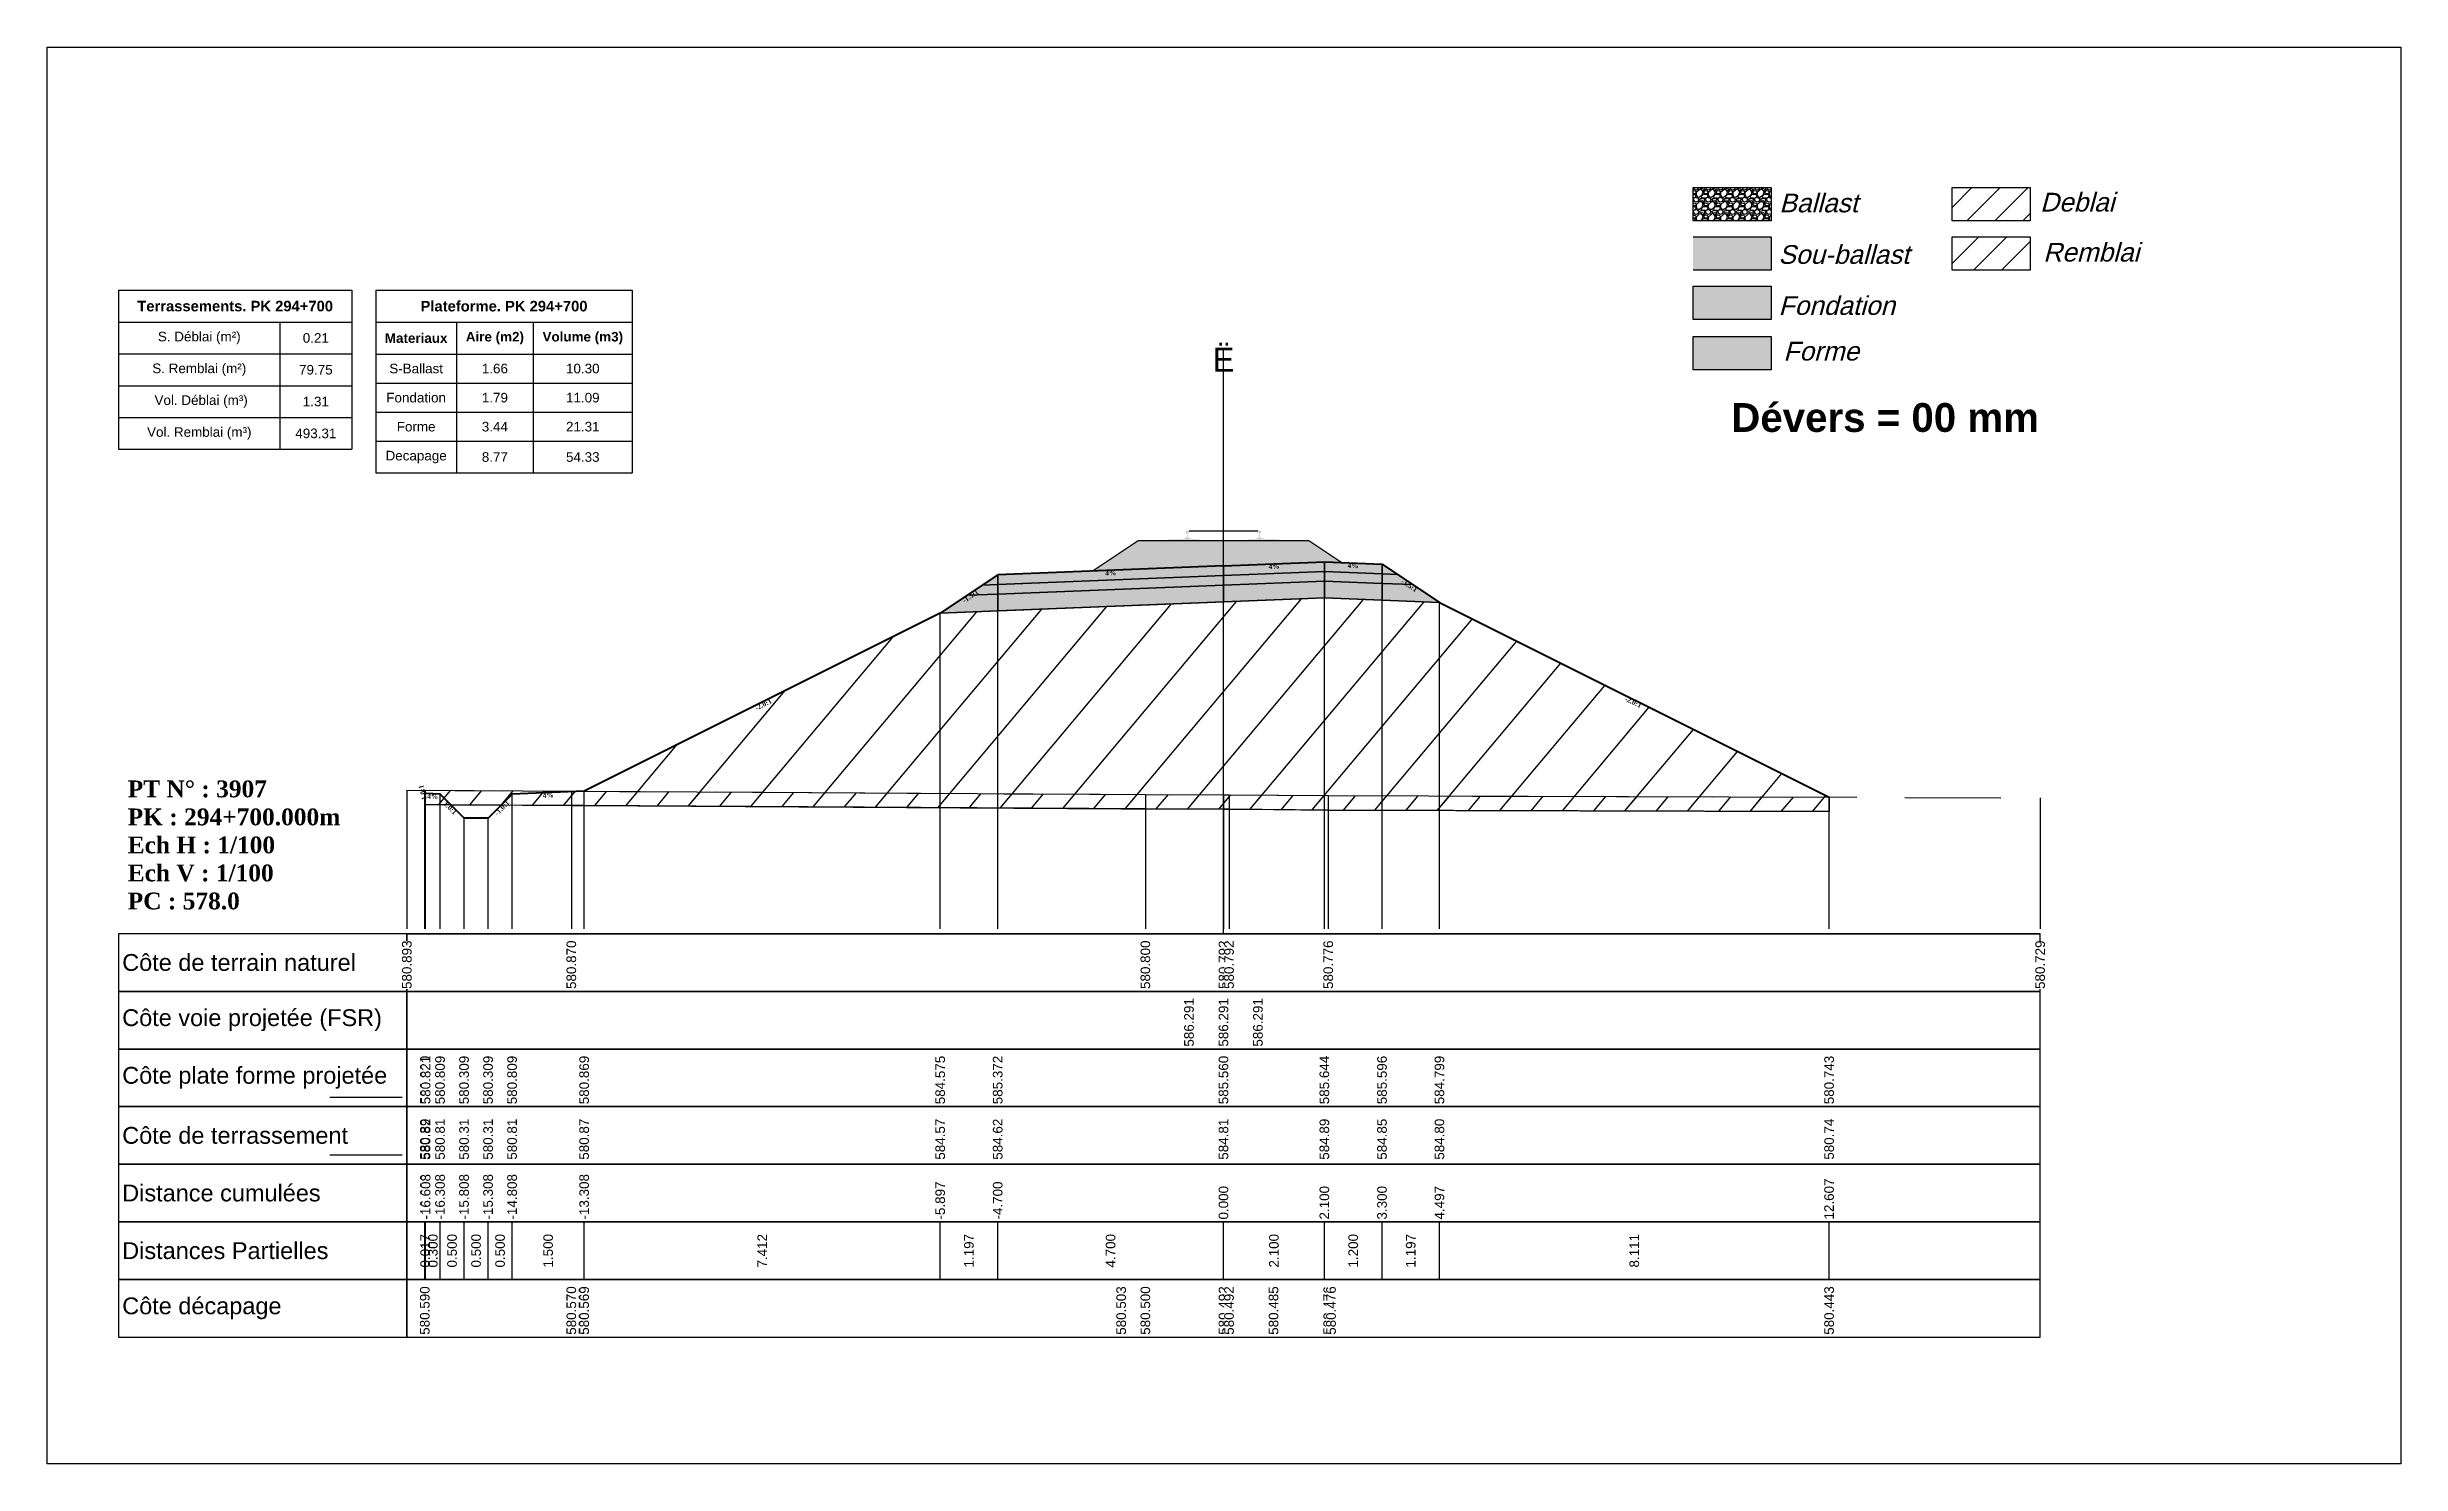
# Model space of a CAD drawing. Header units: millimetres. Extents: x 2762 to 3076, y 916 to 3305.
# Drawn here: x 2797.56 to 2846.56, y 2999.65 to 3029.15 of the extents above; entities that cross this region are included whole.
import ezdxf

# ---------------------------------------------------------------- set-up
doc = ezdxf.new("R2010")
doc.units = ezdxf.units.MM
doc.header["$LTSCALE"] = 2
doc.linetypes.add('CACHE', pattern=[9.525, 6.35, -3.175])
doc.linetypes.add('DASHED', pattern=[0.75, 0.5, -0.25])
for name, color, linetype in [('C-ANNO-TABL', 1, 'Continuous'), ('C-ANNO-TABL-TEXT', 150, 'Continuous'), ('C-ANNO-TABL-TITL', 150, 'Continuous'), ('C-ANNO-TABL-TTBL', 5, 'Continuous'), ('C-ROAD-CORR', 5, 'Continuous'), ('C-ROAD-SCTN', 7, 'Continuous')]:
    doc.layers.add(name, color=color, linetype=linetype)
doc.styles.add('ARIAL', font='arial.ttf')
doc.styles.add('C3D_Etiquette', font='romans.shx')
doc.styles.add('C3D_Profil_Travers', font='romans.shx')
doc.styles.get("Standard").update_dxf_attribs({"font": 'arial.ttf'})

msp = doc.modelspace()

# ---------------------------------------------------------------- texts
at = {"color": 7, "linetype": 'Continuous', "lineweight": -3}
for s, insert, char_height, attachment_point, style in [('{\\fWingdings|b0|i0|c2|p0;Ë}', (2822.055, 3022.384), 0.5, 8, 'C3D_Profil_Travers'), ('{\\fTimes New Roman|b1|i0|c0|p18;PT N° : 3907\\PPK : 294+700.000m\\PEch H : 1/100\\PEch V : 1/100\\PPC : 578.0}', (2799.243, 3011.184), 0.35, 7, 'C3D_Profil_Travers'), ('{\\fArial|b0|i0|c0|p34;Côte de terrain naturel}', (2799.129, 3010.084), 0.35, 4, 'C3D_Etiquette'), ('{\\fArial|b0|i0|c0|p34;Côte plate forme projetée}', (2799.129, 3007.684), 0.35, 4, 'C3D_Etiquette'), ('{\\fArial|b0|i0|c0|p34;Côte de terrassement}', (2799.129, 3006.484), 0.35, 4, 'C3D_Etiquette'), ('{\\fArial|b0|i0|c0|p34;Distance cumulées}', (2799.129, 3005.284), 0.35, 4, 'C3D_Etiquette'), ('{\\fArial|b0|i0|c0|p34;Distances Partielles}', (2799.129, 3004.084), 0.35, 4, 'C3D_Etiquette'), ('{\\fArial|b0|i0|c0|p34;Côte décapage}', (2799.129, 3002.884), 0.35, 4, 'C3D_Etiquette')]:
    msp.add_mtext(s, dxfattribs=dict(at, insert=insert, char_height=char_height, attachment_point=attachment_point, style=style))
at = {"insert": (2832.624, 3021.733), "char_height": 0.6, "attachment_point": 1}
msp.add_mtext_dynamic_manual_height_columns('{\\fArial|b1|i0|c0|p34;Dévers = 00 mm}', width=8.82587, gutter_width=1.25, heights=[0], dxfattribs=at)
at = {"color": 7, "linetype": 'Continuous', "lineweight": -3, "char_height": 0.1, "style": 'C3D_Etiquette'}
for s, insert, width, attachment_point, rotation in [('{\\fTimes New Roman|b1|i0|c0|p18;4%}', (2824.754, 3018.4), 0.42071, 2, 357.7094), ('{\\fTimes New Roman|b1|i0|c0|p18;4%}', (2819.705, 3018.246), 0.42071, 2, 2.2906), ('{\\fTimes New Roman|b1|i0|c0|p18;4%}', (2823.105, 3018.382), 0.37094, 2, 2.2906), ('{\\fTimes New Roman|b1|i0|c0|p18;-1.5:1}', (2825.951, 3017.978), 0.34598, 2, 326.3099), ('{\\fTimes New Roman|b1|i0|c0|p18;-1.5:1}', (2816.758, 3017.754), 0.34598, 2, 33.6901), ('{\\fTimes New Roman|b1|i0|c0|p18;-2.0:1}', (2812.454, 3015.502), 0.34598, 2, 26.5651), ('{\\fTimes New Roman|b1|i0|c0|p18;-2.0:1}', (2830.605, 3015.551), 0.34598, 2, 333.4349), ('{\\fTimes New Roman|b1|i0|c0|p18;1.0:1}', (2805.434, 3013.638), 0.29446, 8, 104.0362), ('{\\fTimes New Roman|b1|i0|c0|p18;4%}', (2805.596, 3013.595), 0.37094, 2, 357.7094), ('{\\fTimes New Roman|b1|i0|c0|p18;4%}', (2807.996, 3013.619), 0.42071, 2, 2.2906), ('{\\fTimes New Roman|b1|i0|c0|p18;1.0:1}', (2805.993, 3013.34), 0.29001, 2, 315), ('{\\fTimes New Roman|b1|i0|c0|p18;-1.0:1}', (2806.999, 3013.34), 0.34598, 2, 45)]:
    msp.add_mtext(s, dxfattribs=dict(at, insert=insert, width=width, attachment_point=attachment_point, rotation=rotation))
at = {"color": 7, "linetype": 'Continuous', "lineweight": -3, "insert": (2799.129, 3008.884), "char_height": 0.35, "attachment_point": 4}
msp.add_mtext('{\\fArial|b0|i0|c0|p34;Côte voie projetée (FSR)}', dxfattribs=at)
at = {"color": 7, "linetype": 'Continuous', "lineweight": -3, "char_height": 0.2, "rotation": 90, "style": 'C3D_Profil_Travers'}
for s, insert, attachment_point in [('{\\fArial|b0|i0|c0|p34;580.89}', (2805.429, 3005.979), 4), ('{\\fArial|b0|i0|c0|p34;580.82}', (2805.446, 3005.979), 4), ('{\\fArial|b0|i0|c0|p34;580.81}', (2805.746, 3005.979), 4), ('{\\fArial|b0|i0|c0|p34;580.31}', (2806.246, 3005.979), 4), ('{\\fArial|b0|i0|c0|p34;580.31}', (2806.746, 3005.979), 4), ('{\\fArial|b0|i0|c0|p34;580.81}', (2807.246, 3005.979), 4), ('{\\fArial|b0|i0|c0|p34;580.87}', (2808.746, 3005.979), 4), ('{\\fArial|b0|i0|c0|p34;584.57}', (2816.158, 3005.979), 4), ('{\\fArial|b0|i0|c0|p34;584.62}', (2817.355, 3005.979), 4), ('{\\fArial|b0|i0|c0|p34;584.81}', (2822.055, 3005.979), 4), ('{\\fArial|b0|i0|c0|p34;584.89}', (2824.155, 3005.979), 4), ('{\\fArial|b0|i0|c0|p34;584.85}', (2825.355, 3005.979), 4), ('{\\fArial|b0|i0|c0|p34;584.80}', (2826.551, 3005.979), 4), ('{\\fArial|b0|i0|c0|p34;580.74}', (2834.662, 3005.979), 4), ('{\\fArial|b0|i0|c0|p34;0.017}', (2805.437, 3004.084), 5), ('{\\fArial|b0|i0|c0|p34;0.300}', (2805.596, 3004.084), 5), ('{\\fArial|b0|i0|c0|p34;0.500}', (2805.996, 3004.084), 5), ('{\\fArial|b0|i0|c0|p34;0.500}', (2806.496, 3004.084), 5), ('{\\fArial|b0|i0|c0|p34;0.500}', (2806.996, 3004.084), 5), ('{\\fArial|b0|i0|c0|p34;1.500}', (2807.996, 3004.084), 5), ('{\\fArial|b0|i0|c0|p34;7.412}', (2812.452, 3004.084), 5), ('{\\fArial|b0|i0|c0|p34;1.197}', (2816.756, 3004.084), 5), ('{\\fArial|b0|i0|c0|p34;4.700}', (2819.705, 3004.084), 5), ('{\\fArial|b0|i0|c0|p34;2.100}', (2823.105, 3004.084), 5), ('{\\fArial|b0|i0|c0|p34;1.200}', (2824.755, 3004.084), 5), ('{\\fArial|b0|i0|c0|p34;1.197}', (2825.953, 3004.084), 5), ('{\\fArial|b0|i0|c0|p34;8.111}', (2830.607, 3004.084), 5)]:
    msp.add_mtext(s, dxfattribs=dict(at, insert=insert, attachment_point=attachment_point))
at = {"layer": 'C-ANNO-TABL-TEXT', "color": 7, "style": 'ARIAL', "oblique": 15}
for s, p in [('Ballast', (2833.624, 3025.705)), ('Deblai', (2839.054, 3025.721)), ('Sou-ballast', (2833.604, 3024.632)), ('Remblai', (2839.118, 3024.679)), ('Fondation', (2833.609, 3023.569)), ('Forme', (2833.709, 3022.619))]:
    msp.add_text(s, height=0.39, dxfattribs=at).set_placement(p)
at = {"layer": 'C-ANNO-TABL-TEXT', "color": 7, "linetype": 'Continuous', "lineweight": -3, "char_height": 0.2, "attachment_point": 5, "style": 'ARIAL'}
for s, insert in [('{\\fArial|b0|i0|c0|p34;\\C7;0.21}', (2803.16, 3023.088)), ('{\\fArial|b0|i0|c0|p34;\\C7;79.75}', (2803.16, 3022.426)), ('{\\fArial|b0|i0|c0|p34;\\C7;S-Ballast}', (2805.248, 3022.451)), ('{\\fArial|b0|i0|c0|p34;\\C7;1.66}', (2806.887, 3022.451)), ('{\\C18;\\c0;10.30}', (2808.717, 3022.451)), ('{\\fArial|b0|i0|c0|p34;\\C7;1.31}', (2803.16, 3021.764)), ('{\\fArial|b0|i0|c0|p34;\\C7;Fondation}', (2805.248, 3021.845)), ('{\\fArial|b0|i0|c0|p34;\\C7;1.79}', (2806.887, 3021.845)), ('{\\C18;\\c0;11.09}', (2808.717, 3021.845)), ('{\\fArial|b0|i0|c0|p34;\\C7;Forme}', (2805.248, 3021.241)), ('{\\fArial|b0|i0|c0|p34;\\C7;3.44}', (2806.887, 3021.241)), ('{\\C18;\\c0;21.31}', (2808.717, 3021.241)), ('{\\fArial|b0|i0|c0|p34;\\C7;493.31}', (2803.16, 3021.101)), ('{\\fArial|b0|i0|c0|p34;\\C7;Decapage}', (2805.248, 3020.609)), ('{\\fArial|b0|i0|c0|p34;\\C7;8.77}', (2806.887, 3020.609)), ('{\\C18;\\c0;54.33}', (2808.717, 3020.609))]:
    msp.add_mtext(s, dxfattribs=dict(at, insert=insert))
at = {"layer": 'C-ANNO-TABL-TITL', "color": 7, "linetype": 'Continuous', "lineweight": -3, "attachment_point": 5, "style": 'ARIAL'}
for s, insert, char_height in [('{\\fArial|b1|i0|c0|p34;\\C7;Terrassements. PK 294+700}', (2801.48, 3023.751), 0.22), ('{\\fArial|b1|i0|c0|p34;\\C18;\\c0;Plateforme. PK 294+700}', (2807.077, 3023.75), 0.22), ('{\\fArial|b0|i0|c0|p34;\\C7;S. Déblai (m²) }', (2800.733, 3023.088), 0.2), ('{\\fArial|b1|i0|c0|p34;\\C7;Materiaux   }', (2805.248, 3023.085), 0.2), ('{\\fArial|b1|i0|c0|p34;\\C7;Aire (m2)}', (2806.887, 3023.085), 0.2), ('{\\fArial|b1|i0|c0|p34;\\C7;Volume (m3)}', (2808.717, 3023.085), 0.2), ('{\\fArial|b0|i0|c0|p34;\\C7;S. Remblai (m²) }', (2800.733, 3022.426), 0.2), ('{\\fArial|b0|i0|c0|p34;\\C7; Vol. Déblai (m³) }', (2800.733, 3021.764), 0.2), ('{\\fArial|b0|i0|c0|p34;\\C7;Vol. Remblai (m³)}', (2800.733, 3021.101), 0.2)]:
    msp.add_mtext(s, dxfattribs=dict(at, insert=insert, char_height=char_height))

# ---------------------------------------------------------------- hatches: boundary and pattern name
h = msp.add_hatch(color=11)
h.dxf.hatch_style = 1
h.paths.add_polyline_path([(2833.456, 3025.191), (2831.83, 3025.191), (2831.83, 3024.499), (2833.456, 3024.499)])
h = msp.add_hatch(color=30)
h.dxf.hatch_style = 1
h.paths.add_polyline_path([(2833.456, 3024.164), (2831.83, 3024.164), (2831.83, 3023.472), (2833.456, 3023.472)])
h = msp.add_hatch(color=83)
h.dxf.hatch_style = 1
h.paths.add_polyline_path([(2833.456, 3023.118), (2831.83, 3023.118), (2831.83, 3022.426), (2833.456, 3022.426)])
at = {"linetype": 'Continuous', "lineweight": -3}
msp.add_hatch(color=254, dxfattribs=at).paths.add_polyline_path([(2820.837, 3018.692), (2820.837, 3018.877), (2820.952, 3018.898), (2821.3, 3018.898), (2821.3, 3018.903), (2821.226, 3018.903), (2821.226, 3018.913), (2821.227, 3018.914), (2821.229, 3018.915), (2821.23, 3018.915), (2821.25, 3018.917), (2821.253, 3018.917), (2821.256, 3018.918), (2821.284, 3018.929), (2821.287, 3018.93), (2821.288, 3018.931), (2821.289, 3018.933), (2821.29, 3018.937), (2821.291, 3018.944), (2821.292, 3018.953), (2821.293, 3018.964), (2821.293, 3018.987), (2821.292, 3019.003), (2821.292, 3019.01), (2821.291, 3019.016), (2821.29, 3019.02), (2821.29, 3019.022), (2821.289, 3019.025), (2821.288, 3019.027), (2821.287, 3019.029), (2821.286, 3019.03), (2821.285, 3019.031), (2821.269, 3019.036), (2821.267, 3019.038), (2821.266, 3019.039), (2821.265, 3019.04), (2821.265, 3019.043), (2821.265, 3019.061), (2821.266, 3019.065), (2821.267, 3019.068), (2821.269, 3019.07), (2821.271, 3019.071), (2821.274, 3019.073), (2821.275, 3019.073), (2821.279, 3019.074), (2821.283, 3019.074), (2821.286, 3019.075), (2821.29, 3019.075), (2821.295, 3019.075), (2821.298, 3019.075), (2821.301, 3019.075), (2821.305, 3019.075), (2821.308, 3019.075), (2821.312, 3019.075), (2821.317, 3019.075), (2821.32, 3019.074), (2821.324, 3019.074), (2821.328, 3019.073), (2821.329, 3019.073), (2821.331, 3019.071), (2821.334, 3019.07), (2821.336, 3019.068), (2821.337, 3019.065), (2821.337, 3019.061), (2821.337, 3019.043), (2821.337, 3019.04), (2821.337, 3019.039), (2821.336, 3019.038), (2821.334, 3019.036), (2821.318, 3019.031), (2821.317, 3019.03), (2821.315, 3019.029), (2821.314, 3019.027), (2821.314, 3019.025), (2821.313, 3019.022), (2821.312, 3019.02), (2821.312, 3019.016), (2821.311, 3019.01), (2821.31, 3019.003), (2821.31, 3018.987), (2821.31, 3018.964), (2821.311, 3018.953), (2821.312, 3018.944), (2821.313, 3018.937), (2821.314, 3018.933), (2821.315, 3018.931), (2821.316, 3018.93), (2821.318, 3018.929), (2821.347, 3018.918), (2821.35, 3018.917), (2821.353, 3018.917), (2821.373, 3018.915), (2821.374, 3018.915), (2821.375, 3018.914), (2821.376, 3018.913), (2821.376, 3018.903), (2821.302, 3018.903), (2821.302, 3018.898), (2821.506, 3018.898), (2821.638, 3018.867), (2822.472, 3018.867), (2822.603, 3018.898), (2822.807, 3018.898), (2822.807, 3018.903), (2822.733, 3018.903), (2822.733, 3018.913), (2822.734, 3018.914), (2822.736, 3018.915), (2822.737, 3018.915), (2822.757, 3018.917), (2822.76, 3018.917), (2822.763, 3018.918), (2822.791, 3018.929), (2822.794, 3018.93), (2822.795, 3018.931), (2822.796, 3018.933), (2822.797, 3018.937), (2822.798, 3018.944), (2822.799, 3018.953), (2822.8, 3018.964), (2822.8, 3018.987), (2822.799, 3019.003), (2822.799, 3019.01), (2822.798, 3019.016), (2822.797, 3019.02), (2822.797, 3019.022), (2822.796, 3019.025), (2822.795, 3019.027), (2822.794, 3019.029), (2822.793, 3019.03), (2822.792, 3019.031), (2822.776, 3019.036), (2822.774, 3019.038), (2822.773, 3019.039), (2822.772, 3019.04), (2822.772, 3019.043), (2822.772, 3019.061), (2822.773, 3019.065), (2822.774, 3019.068), (2822.776, 3019.07), (2822.778, 3019.071), (2822.781, 3019.073), (2822.782, 3019.073), (2822.786, 3019.074), (2822.79, 3019.074), (2822.793, 3019.075), (2822.797, 3019.075), (2822.802, 3019.075), (2822.805, 3019.075), (2822.808, 3019.075), (2822.812, 3019.075), (2822.815, 3019.075), (2822.819, 3019.075), (2822.824, 3019.075), (2822.827, 3019.074), (2822.831, 3019.074), (2822.835, 3019.073), (2822.836, 3019.073), (2822.838, 3019.071), (2822.841, 3019.07), (2822.843, 3019.068), (2822.844, 3019.065), (2822.844, 3019.061), (2822.844, 3019.043), (2822.844, 3019.04), (2822.844, 3019.039), (2822.843, 3019.038), (2822.841, 3019.036), (2822.825, 3019.031), (2822.824, 3019.03), (2822.822, 3019.029), (2822.821, 3019.027), (2822.821, 3019.025), (2822.82, 3019.022), (2822.819, 3019.02), (2822.819, 3019.016), (2822.818, 3019.01), (2822.817, 3019.003), (2822.817, 3018.987), (2822.817, 3018.964), (2822.818, 3018.953), (2822.819, 3018.944), (2822.82, 3018.937), (2822.821, 3018.933), (2822.822, 3018.931), (2822.823, 3018.93), (2822.825, 3018.929), (2822.854, 3018.918), (2822.857, 3018.917), (2822.86, 3018.917), (2822.88, 3018.915), (2822.881, 3018.915), (2822.882, 3018.914), (2822.883, 3018.913), (2822.883, 3018.903), (2822.809, 3018.903), (2822.809, 3018.898), (2823.157, 3018.898), (2823.272, 3018.877), (2823.272, 3018.692)])
h = msp.add_hatch(color=11, dxfattribs=at)
h.paths.add_polyline_path([(2825.355, 3018.18), (2825.355, 3018.38), (2825.674, 3018.167)])
h.paths.add_polyline_path([(2824.155, 3018.228), (2824.155, 3018.428), (2825.355, 3018.38), (2825.355, 3018.18)])
h.paths.add_polyline_path([(2822.055, 3018.144), (2822.055, 3018.344), (2824.155, 3018.428), (2824.155, 3018.228)])
h.paths.add_polyline_path([(2817.355, 3017.956), (2817.355, 3018.156), (2822.055, 3018.344), (2822.055, 3018.144)])
h.paths.add_polyline_path([(2817.035, 3017.943), (2817.355, 3018.156), (2817.355, 3017.956)])
h = msp.add_hatch(dxfattribs=at)
h.set_pattern_fill('GRAVEL', color=252, scale=0.009, style=0)
h.set_pattern_definition([(228.0128, (2819.486781, 3018.463521), (-1.8288, -2.0574), [0.030755, -3.0447435]), (184.96974, (2819.466207, 3018.440661), (2.743199999, 0.228600013), [0.0527764, -5.2248644]), (132.51045, (2819.413629, 3018.436089), (2.286, -2.5146), [0.0372133, -3.684125]), (267.2737, (2819.324475, 3018.378939), (0.2286, 4.572), [0.0480604, -4.7579794]), (292.83365, (2819.322189, 3018.330933), (-1.143, 2.7432), [0.047127, -4.6655827]), (357.2737, (2819.340477, 3018.287499), (-4.572, 0.2286), [0.0480604, -4.7579794]), (37.69424, (2819.388483, 3018.285213), (-2.9718, -2.286), [0.0635574, -6.2921804]), (72.25533, (2819.438775, 3018.324075), (1.6002, 5.0292), [0.0600048, -5.940473]), (121.42957, (2819.457063, 3018.381225), (-1.8288, 2.9718), [0.048223, -4.774099]), (175.23636, (2819.431917, 3018.422373), (2.5146, -0.2286), [0.055054, -2.697654]), (222.39744, (2819.377053, 3018.426945), (-2.7432, -2.5146), [0.071197, -7.0485095]), (138.81407, (2819.55079, 3018.376653), (-1.6002, 1.3716), [0.0243004, -2.405751]), (171.46923, (2819.532501, 3018.392655), (2.9718, -0.4572), [0.0462314, -4.5769175]), (225, (2819.48678, 3018.39951), (-3e-17, -0.2286), [0.032329, -0.29096]), (203.1986, (2819.47078, 3018.426945), (1.143, 0.4572), [0.01741, -1.723556]), (291.8014, (2819.454777, 3018.420087), (-0.2286, 0.6858), [0.024621, -1.206428]), (30.9638, (2819.46392, 3018.397227), (0.6858, 0.4572), [0.039989, -1.292967]), (161.565, (2819.49821, 3018.4178), (0.4572, -0.2286), [0.028916, -0.693981]), (16.38954, (2819.322189, 3018.420087), (2.286, 0.6858), [0.040508, -4.0102944]), (70.34618, (2819.361051, 3018.431517), (-0.9144, -2.5146), [0.033984, -3.3643994]), (293.1986, (2819.49821, 3018.46352), (-0.4572, 1.143), [0.034819, -1.7061465]), (343.61046, (2819.511927, 3018.431517), (-2.286, 0.6858), [0.040508, -4.0102944]), (339.44395, (2819.32219, 3018.278355), (-1.143, 0.4572), [0.039063, -1.914096]), (294.77514, (2819.358765, 3018.264639), (-1.143, 2.5146), [0.0327305, -3.2403234]), (66.8014, (2819.500497, 3018.23492), (0.4572, 1.143), [0.034819, -1.7061465]), (17.35402, (2819.514213, 3018.266925), (-2.9718, -0.9144), [0.0383204, -3.793714]), (69.44395, (2819.388483, 3018.23492), (-0.4572, -1.143), [0.0195316, -1.933628]), (101.3099, (2819.48678, 3018.23492), (-0.2286, 0.9144), [0.011656, -1.1539795]), (165.9638, (2819.484495, 3018.24635), (0.6858, -0.2286), [0.047127, -0.895415]), (186.009, (2819.438775, 3018.257781), (2.286, 0.2286), [0.043674, -4.323723]), (303.69, (2819.46392, 3018.37665), (-0.2286, 0.4572), [0.032969, -0.79126]), (353.15723, (2819.482209, 3018.349221), (3.8862, -0.4572), [0.05756, -5.698441]), (60.9454, (2819.53936, 3018.342363), (-0.9144, -1.6002), [0.023536, -2.330045]), (90, (2819.5508, 3018.36294), (-0.2286, 0.2286), [0.013716, -0.214884]), (120.25644, (2819.434203, 3018.264639), (0.9144, -1.6002), [0.031758, -3.1440547]), (48.0128, (2819.418201, 3018.292071), (1.8288, 2.0574), [0.06151, -3.0139886]), (0, (2819.45935, 3018.3378), (0.2286, 0.2286), [0.059436, -0.169164]), (325.30485, (2819.518785, 3018.337791), (2.286, -1.6002), [0.036145, -3.5783385]), (254.0546, (2819.548503, 3018.317217), (-0.2286, -0.9144), [0.033285, -1.6309485]), (207.64598, (2819.539359, 3018.285213), (-4.3434, -2.286), [0.054193, -5.365122]), (175.42608, (2819.491353, 3018.260067), (-2.9718, 0.2286), [0.0573327, -5.675926])])
h.paths.add_polyline_path([(2819.322, 3018.235), (2820.28, 3018.873), (2823.83, 3018.873), (2824.519, 3018.414), (2824.155, 3018.428)])
h = msp.add_hatch(color=83, dxfattribs=at)
h.paths.add_polyline_path([(2825.355, 3017.63), (2825.355, 3017.98), (2825.993, 3017.955), (2826.551, 3017.582)])
h.paths.add_polyline_path([(2824.155, 3017.678), (2824.155, 3018.028), (2825.355, 3017.98), (2825.355, 3017.63)])
h.paths.add_polyline_path([(2822.055, 3017.594), (2822.055, 3017.944), (2824.155, 3018.028), (2824.155, 3017.678)])
h.paths.add_polyline_path([(2817.355, 3017.406), (2817.355, 3017.756), (2822.055, 3017.944), (2822.055, 3017.594)])
h.paths.add_polyline_path([(2816.158, 3017.358), (2816.716, 3017.731), (2817.355, 3017.756), (2817.355, 3017.406)])
h = msp.add_hatch(color=30, dxfattribs=at)
h.paths.add_polyline_path([(2825.355, 3017.98), (2825.355, 3018.18), (2825.674, 3018.167), (2825.993, 3017.955)])
h.paths.add_polyline_path([(2824.155, 3018.028), (2824.155, 3018.228), (2825.355, 3018.18), (2825.355, 3017.98)])
h.paths.add_polyline_path([(2822.055, 3017.944), (2822.055, 3018.144), (2824.155, 3018.228), (2824.155, 3018.028)])
h.paths.add_polyline_path([(2817.355, 3017.756), (2817.355, 3017.956), (2822.055, 3018.144), (2822.055, 3017.944)])
h.paths.add_polyline_path([(2816.716, 3017.731), (2817.035, 3017.943), (2817.355, 3017.956), (2817.355, 3017.756)])
h = msp.add_hatch(dxfattribs=at)
h.set_pattern_fill('_U', color=3, angle=50, style=0, pattern_type=0)
h.set_pattern_definition([(50, (2807.0173, 3013.3636), (-0.766044, 0.642788), [])])
h.paths.add_polyline_path([(2807.017, 3013.364), (2807.246, 3013.593), (2808.746, 3013.653), (2816.158, 3017.358), (2824.155, 3017.678), (2826.551, 3017.582), (2834.662, 3013.527), (2834.662, 3013.227), (2824.236, 3013.26), (2822.171, 3013.276), (2820.429, 3013.283), (2808.734, 3013.353), (2808.734, 3013.353), (2808.479, 3013.354)])
h.paths.add_polyline_path([(2805.429, 3013.374), (2805.429, 3013.674), (2805.446, 3013.605), (2805.746, 3013.593), (2805.968, 3013.37)])
h = msp.add_hatch(dxfattribs=at)
h.set_pattern_fill('_U', color=150, scale=0.5, angle=50, style=0, pattern_type=0)
h.set_pattern_definition([(50, (2807.01727, 3013.3636), (-0.383022, 0.321394), [])])
h.paths.add_polyline_path([(2807.017, 3013.364), (2807.246, 3013.593), (2808.746, 3013.653), (2820.429, 3013.583), (2822.171, 3013.576), (2824.236, 3013.56), (2834.662, 3013.527), (2834.662, 3013.227), (2824.236, 3013.26), (2822.171, 3013.276), (2820.429, 3013.283), (2808.734, 3013.353), (2808.734, 3013.353), (2808.479, 3013.354)])
h.paths.add_polyline_path([(2805.429, 3013.674), (2808.479, 3013.654), (2808.746, 3013.653), (2807.246, 3013.593), (2807.017, 3013.364), (2805.968, 3013.37), (2805.746, 3013.593), (2805.446, 3013.605)])
h.paths.add_polyline_path([(2805.429, 3013.374), (2805.429, 3013.674), (2805.446, 3013.605), (2805.746, 3013.593), (2805.968, 3013.37)])

# ---------------------------------------------------------------- linework, layer by layer
for p, q in [((2831.83, 3026.219), (2833.456, 3026.219)), ((2831.83, 3026.219), (2833.456, 3026.219)), ((2831.83, 3025.527), (2831.83, 3026.219)), ((2833.456, 3026.219), (2833.456, 3025.527)), ((2833.456, 3026.219), (2833.456, 3025.527)), ((2837.223, 3026.219), (2838.849, 3026.219)), ((2837.223, 3025.527), (2837.223, 3026.219)), ((2838.849, 3026.219), (2838.849, 3025.527)), ((2833.456, 3025.527), (2831.83, 3025.527)), ((2833.456, 3025.527), (2831.83, 3025.527)), ((2838.849, 3025.527), (2837.223, 3025.527)), ((2831.83, 3025.191), (2833.456, 3025.191)), ((2833.456, 3025.191), (2833.456, 3024.499)), ((2837.223, 3025.191), (2838.849, 3025.191)), ((2837.223, 3024.499), (2837.223, 3025.191)), ((2838.849, 3025.191), (2838.849, 3024.499)), ((2833.456, 3024.499), (2831.83, 3024.499)), ((2838.849, 3024.499), (2837.223, 3024.499)), ((2831.83, 3024.164), (2833.456, 3024.164)), ((2831.83, 3023.472), (2831.83, 3024.164)), ((2833.456, 3024.164), (2833.456, 3023.472)), ((2833.456, 3023.472), (2831.83, 3023.472)), ((2831.83, 3023.118), (2833.456, 3023.118)), ((2831.83, 3022.426), (2831.83, 3023.118)), ((2833.456, 3023.118), (2833.456, 3022.426)), ((2833.456, 3022.426), (2831.83, 3022.426))]:
    msp.add_line(p, q)
at = {"linetype": 'Continuous'}
for p, q in [((2831.833, 3026.172), (2831.83, 3026.173)), ((2831.83, 3026.17), (2831.833, 3026.172)), ((2831.87, 3026.144), (2831.83, 3026.15)), ((2831.83, 3026.104), (2831.88, 3026.098)), ((2831.83, 3026.083), (2831.856, 3026.083)), ((2831.882, 3026.019), (2831.83, 3025.992)), ((2831.833, 3025.918), (2831.83, 3025.919)), ((2831.83, 3025.916), (2831.833, 3025.918)), ((2831.87, 3025.89), (2831.83, 3025.896)), ((2831.83, 3025.85), (2831.88, 3025.844)), ((2831.83, 3025.829), (2831.856, 3025.829)), ((2831.882, 3025.765), (2831.83, 3025.738)), ((2831.834, 3025.969), (2831.849, 3025.934)), ((2831.835, 3025.969), (2831.851, 3026.005)), ((2831.835, 3025.715), (2831.851, 3025.751)), ((2831.836, 3026.219), (2831.849, 3026.188)), ((2831.848, 3026.188), (2831.891, 3026.175)), ((2831.848, 3025.934), (2831.891, 3025.921)), ((2831.851, 3026.005), (2831.892, 3026.018)), ((2831.851, 3025.751), (2831.892, 3025.764)), ((2831.855, 3026.086), (2831.889, 3026.063)), ((2831.855, 3025.832), (2831.889, 3025.809)), ((2831.893, 3026.128), (2831.872, 3026.145)), ((2831.893, 3025.874), (2831.872, 3025.891)), ((2831.879, 3026.088), (2831.892, 3026.111)), ((2831.889, 3026.061), (2831.879, 3026.025)), ((2831.879, 3025.834), (2831.892, 3025.857)), ((2831.889, 3025.807), (2831.879, 3025.771)), ((2831.891, 3026.175), (2831.935, 3026.188)), ((2831.891, 3026.016), (2831.932, 3026.001)), ((2831.891, 3025.921), (2831.935, 3025.934)), ((2831.891, 3025.762), (2831.932, 3025.747)), ((2831.894, 3026.129), (2831.892, 3026.076)), ((2831.892, 3026.111), (2831.892, 3026.127)), ((2831.892, 3026.076), (2831.912, 3026.028)), ((2831.894, 3025.875), (2831.892, 3025.822)), ((2831.892, 3025.857), (2831.892, 3025.873)), ((2831.892, 3025.822), (2831.912, 3025.774)), ((2831.959, 3026.175), (2831.9, 3026.122)), ((2831.959, 3025.921), (2831.9, 3025.868)), ((2831.912, 3026.025), (2831.965, 3026.022)), ((2831.912, 3025.771), (2831.965, 3025.768)), ((2831.931, 3026.003), (2831.946, 3025.97)), ((2831.935, 3026.187), (2831.946, 3026.219)), ((2831.935, 3025.933), (2831.948, 3025.969)), ((2832.012, 3026.175), (2831.951, 3026.18)), ((2832.012, 3025.921), (2831.951, 3025.926)), ((2831.992, 3025.939), (2831.964, 3025.969)), ((2831.965, 3026.025), (2832.021, 3026.068)), ((2831.965, 3025.969), (2831.973, 3025.989)), ((2831.965, 3025.771), (2832.021, 3025.814)), ((2831.992, 3026.193), (2831.968, 3026.219)), ((2832.021, 3025.989), (2831.973, 3025.984)), ((2832.035, 3026.199), (2831.977, 3026.194)), ((2832.035, 3025.945), (2831.977, 3025.94)), ((2831.999, 3026.033), (2832.044, 3026.083)), ((2831.999, 3025.779), (2832.044, 3025.829)), ((2832.018, 3026.003), (2832, 3026.034)), ((2832.018, 3025.749), (2832, 3025.78)), ((2832.039, 3026.131), (2832.011, 3026.176)), ((2832.039, 3025.877), (2832.011, 3025.922)), ((2832.08, 3025.999), (2832.016, 3026.004)), ((2832.08, 3025.745), (2832.016, 3025.75)), ((2832.021, 3026.068), (2832.041, 3026.132)), ((2832.072, 3025.982), (2832.021, 3025.994)), ((2832.021, 3025.814), (2832.041, 3025.878)), ((2832.038, 3026.175), (2832.048, 3026.15)), ((2832.038, 3025.921), (2832.048, 3025.896)), ((2832.057, 3026.183), (2832.039, 3026.176)), ((2832.057, 3025.929), (2832.039, 3025.922)), ((2832.044, 3026.083), (2832.11, 3026.083)), ((2832.044, 3025.829), (2832.11, 3025.829)), ((2832.049, 3026.149), (2832.087, 3026.172)), ((2832.074, 3026.152), (2832.049, 3026.127)), ((2832.049, 3026.127), (2832.069, 3026.096)), ((2832.049, 3025.895), (2832.087, 3025.918)), ((2832.074, 3025.898), (2832.049, 3025.873)), ((2832.049, 3025.873), (2832.069, 3025.842)), ((2832.069, 3026.219), (2832.051, 3026.198)), ((2832.069, 3026.219), (2832.051, 3026.198)), ((2832.074, 3025.97), (2832.051, 3025.944)), ((2832.087, 3026.172), (2832.056, 3026.182)), ((2832.087, 3025.918), (2832.056, 3025.928)), ((2832.07, 3026.106), (2832.134, 3026.098)), ((2832.07, 3025.852), (2832.134, 3025.844)), ((2832.074, 3025.969), (2832.072, 3025.982)), ((2832.124, 3026.144), (2832.074, 3026.151)), ((2832.124, 3026.144), (2832.074, 3026.151)), ((2832.124, 3025.89), (2832.074, 3025.897)), ((2832.136, 3026.019), (2832.083, 3025.991)), ((2832.136, 3025.765), (2832.083, 3025.737)), ((2832.088, 3025.969), (2832.103, 3025.934)), ((2832.089, 3025.969), (2832.105, 3026.005)), ((2832.089, 3025.715), (2832.105, 3025.751)), ((2832.09, 3026.219), (2832.103, 3026.188)), ((2832.09, 3026.219), (2832.103, 3026.188)), ((2832.102, 3026.188), (2832.145, 3026.175)), ((2832.102, 3026.188), (2832.145, 3026.175)), ((2832.102, 3025.934), (2832.145, 3025.921)), ((2832.105, 3026.005), (2832.146, 3026.018)), ((2832.105, 3025.751), (2832.146, 3025.764)), ((2832.109, 3026.086), (2832.143, 3026.063)), ((2832.109, 3025.832), (2832.143, 3025.809)), ((2832.147, 3026.128), (2832.126, 3026.145)), ((2832.147, 3026.128), (2832.126, 3026.145)), ((2832.147, 3025.874), (2832.126, 3025.891)), ((2832.133, 3026.088), (2832.146, 3026.111)), ((2832.143, 3026.061), (2832.133, 3026.025)), ((2832.133, 3025.834), (2832.146, 3025.857)), ((2832.143, 3025.807), (2832.133, 3025.771)), ((2832.145, 3026.175), (2832.189, 3026.188)), ((2832.145, 3026.175), (2832.189, 3026.188)), ((2832.145, 3026.016), (2832.186, 3026.001)), ((2832.145, 3025.921), (2832.189, 3025.934)), ((2832.145, 3025.762), (2832.186, 3025.747)), ((2832.148, 3026.129), (2832.146, 3026.076)), ((2832.148, 3026.129), (2832.146, 3026.076)), ((2832.146, 3026.111), (2832.146, 3026.127)), ((2832.146, 3026.111), (2832.146, 3026.127)), ((2832.146, 3026.076), (2832.166, 3026.028)), ((2832.148, 3025.875), (2832.146, 3025.822)), ((2832.146, 3025.857), (2832.146, 3025.873)), ((2832.146, 3025.822), (2832.166, 3025.774)), ((2832.213, 3026.175), (2832.154, 3026.122)), ((2832.213, 3026.175), (2832.154, 3026.122)), ((2832.213, 3025.921), (2832.154, 3025.868)), ((2832.166, 3026.025), (2832.219, 3026.022)), ((2832.166, 3025.771), (2832.219, 3025.768)), ((2832.185, 3026.003), (2832.2, 3025.97)), ((2832.189, 3026.187), (2832.2, 3026.219)), ((2832.189, 3026.187), (2832.2, 3026.219)), ((2832.189, 3025.933), (2832.202, 3025.969)), ((2832.266, 3026.175), (2832.205, 3026.18)), ((2832.266, 3026.175), (2832.205, 3026.18)), ((2832.266, 3025.921), (2832.205, 3025.926)), ((2832.246, 3025.939), (2832.218, 3025.969)), ((2832.219, 3026.025), (2832.275, 3026.068)), ((2832.219, 3026.025), (2832.275, 3026.068)), ((2832.219, 3025.969), (2832.227, 3025.989)), ((2832.219, 3025.771), (2832.275, 3025.814)), ((2832.246, 3026.193), (2832.222, 3026.219)), ((2832.246, 3026.193), (2832.222, 3026.219)), ((2832.275, 3025.989), (2832.227, 3025.984)), ((2832.289, 3026.199), (2832.231, 3026.194)), ((2832.289, 3026.199), (2832.231, 3026.194)), ((2832.289, 3025.945), (2832.231, 3025.94)), ((2832.253, 3026.033), (2832.298, 3026.083)), ((2832.253, 3026.033), (2832.298, 3026.083)), ((2832.253, 3025.779), (2832.298, 3025.829)), ((2832.272, 3026.003), (2832.254, 3026.034)), ((2832.272, 3026.003), (2832.254, 3026.034)), ((2832.272, 3025.749), (2832.254, 3025.78)), ((2832.293, 3026.131), (2832.265, 3026.176)), ((2832.293, 3026.131), (2832.265, 3026.176)), ((2832.293, 3025.877), (2832.265, 3025.922)), ((2832.334, 3025.999), (2832.27, 3026.004)), ((2832.334, 3025.999), (2832.27, 3026.004)), ((2832.334, 3025.745), (2832.27, 3025.75)), ((2832.275, 3026.068), (2832.295, 3026.132)), ((2832.275, 3026.068), (2832.295, 3026.132)), ((2832.326, 3025.982), (2832.275, 3025.994)), ((2832.326, 3025.982), (2832.275, 3025.994)), ((2832.275, 3025.814), (2832.295, 3025.878)), ((2832.292, 3026.175), (2832.302, 3026.15)), ((2832.292, 3026.175), (2832.302, 3026.15)), ((2832.292, 3025.921), (2832.302, 3025.896)), ((2832.311, 3026.183), (2832.293, 3026.176)), ((2832.311, 3026.183), (2832.293, 3026.176)), ((2832.311, 3025.929), (2832.293, 3025.922)), ((2832.298, 3026.083), (2832.364, 3026.083)), ((2832.298, 3026.083), (2832.364, 3026.083)), ((2832.298, 3025.829), (2832.364, 3025.829)), ((2832.303, 3026.149), (2832.341, 3026.172)), ((2832.303, 3026.149), (2832.341, 3026.172)), ((2832.328, 3026.152), (2832.303, 3026.127)), ((2832.328, 3026.152), (2832.303, 3026.127)), ((2832.303, 3026.127), (2832.323, 3026.096)), ((2832.303, 3026.127), (2832.323, 3026.096)), ((2832.303, 3025.895), (2832.341, 3025.918)), ((2832.328, 3025.898), (2832.303, 3025.873)), ((2832.303, 3025.873), (2832.323, 3025.842)), ((2832.323, 3026.219), (2832.305, 3026.198)), ((2832.323, 3026.219), (2832.305, 3026.198)), ((2832.328, 3025.97), (2832.305, 3025.944)), ((2832.328, 3025.97), (2832.305, 3025.944)), ((2832.341, 3026.172), (2832.31, 3026.182)), ((2832.341, 3026.172), (2832.31, 3026.182)), ((2832.341, 3025.918), (2832.31, 3025.928)), ((2832.324, 3026.106), (2832.388, 3026.098)), ((2832.324, 3026.106), (2832.388, 3026.098)), ((2832.324, 3025.852), (2832.388, 3025.844)), ((2832.328, 3025.969), (2832.326, 3025.982)), ((2832.328, 3025.969), (2832.326, 3025.982)), ((2832.378, 3026.144), (2832.328, 3026.151)), ((2832.378, 3026.144), (2832.328, 3026.151)), ((2832.378, 3025.89), (2832.328, 3025.897)), ((2832.39, 3026.019), (2832.337, 3025.991)), ((2832.39, 3026.019), (2832.337, 3025.991)), ((2832.39, 3025.765), (2832.337, 3025.737)), ((2832.342, 3025.969), (2832.357, 3025.934)), ((2832.342, 3025.969), (2832.357, 3025.934)), ((2832.343, 3025.969), (2832.359, 3026.005)), ((2832.343, 3025.969), (2832.359, 3026.005)), ((2832.343, 3025.715), (2832.359, 3025.751)), ((2832.344, 3026.219), (2832.357, 3026.188)), ((2832.344, 3026.219), (2832.357, 3026.188)), ((2832.356, 3026.188), (2832.399, 3026.175)), ((2832.356, 3026.188), (2832.399, 3026.175)), ((2832.356, 3025.934), (2832.399, 3025.921)), ((2832.356, 3025.934), (2832.399, 3025.921)), ((2832.359, 3026.005), (2832.4, 3026.018)), ((2832.359, 3026.005), (2832.4, 3026.018)), ((2832.359, 3025.751), (2832.4, 3025.764)), ((2832.363, 3026.086), (2832.397, 3026.063)), ((2832.363, 3026.086), (2832.397, 3026.063)), ((2832.363, 3025.832), (2832.397, 3025.809)), ((2832.401, 3026.128), (2832.38, 3026.145)), ((2832.401, 3026.128), (2832.38, 3026.145)), ((2832.401, 3025.874), (2832.38, 3025.891)), ((2832.387, 3026.088), (2832.4, 3026.111)), ((2832.387, 3026.088), (2832.4, 3026.111)), ((2832.397, 3026.061), (2832.387, 3026.025)), ((2832.397, 3026.061), (2832.387, 3026.025)), ((2832.387, 3025.834), (2832.4, 3025.857)), ((2832.397, 3025.807), (2832.387, 3025.771)), ((2832.399, 3026.175), (2832.443, 3026.188)), ((2832.399, 3026.175), (2832.443, 3026.188)), ((2832.399, 3026.016), (2832.44, 3026.001)), ((2832.399, 3026.016), (2832.44, 3026.001)), ((2832.399, 3025.921), (2832.443, 3025.934)), ((2832.399, 3025.921), (2832.443, 3025.934)), ((2832.399, 3025.762), (2832.44, 3025.747)), ((2832.402, 3026.129), (2832.4, 3026.076)), ((2832.402, 3026.129), (2832.4, 3026.076)), ((2832.4, 3026.111), (2832.4, 3026.127)), ((2832.4, 3026.111), (2832.4, 3026.127)), ((2832.4, 3026.076), (2832.42, 3026.028)), ((2832.4, 3026.076), (2832.42, 3026.028)), ((2832.402, 3025.875), (2832.4, 3025.822)), ((2832.4, 3025.857), (2832.4, 3025.873)), ((2832.4, 3025.822), (2832.42, 3025.774)), ((2832.467, 3026.175), (2832.408, 3026.122)), ((2832.467, 3026.175), (2832.408, 3026.122)), ((2832.467, 3025.921), (2832.408, 3025.868)), ((2832.467, 3025.921), (2832.408, 3025.868)), ((2832.42, 3026.025), (2832.473, 3026.022)), ((2832.42, 3026.025), (2832.473, 3026.022)), ((2832.42, 3025.771), (2832.473, 3025.768)), ((2832.439, 3026.003), (2832.454, 3025.97)), ((2832.439, 3026.003), (2832.454, 3025.97)), ((2832.443, 3026.187), (2832.454, 3026.219)), ((2832.443, 3026.187), (2832.454, 3026.219)), ((2832.443, 3025.933), (2832.456, 3025.969)), ((2832.443, 3025.933), (2832.456, 3025.969)), ((2832.52, 3026.175), (2832.459, 3026.18)), ((2832.52, 3026.175), (2832.459, 3026.18)), ((2832.52, 3025.921), (2832.459, 3025.926)), ((2832.52, 3025.921), (2832.459, 3025.926)), ((2832.5, 3025.939), (2832.472, 3025.969)), ((2832.5, 3025.939), (2832.472, 3025.969)), ((2832.473, 3026.025), (2832.529, 3026.068)), ((2832.473, 3026.025), (2832.529, 3026.068)), ((2832.473, 3025.969), (2832.481, 3025.989)), ((2832.473, 3025.969), (2832.481, 3025.989)), ((2832.473, 3025.771), (2832.529, 3025.814)), ((2832.473, 3025.771), (2832.529, 3025.814)), ((2832.5, 3026.193), (2832.476, 3026.219)), ((2832.5, 3026.193), (2832.476, 3026.219)), ((2832.529, 3025.989), (2832.481, 3025.984)), ((2832.529, 3025.989), (2832.481, 3025.984)), ((2832.543, 3026.199), (2832.485, 3026.194)), ((2832.543, 3026.199), (2832.485, 3026.194)), ((2832.543, 3025.945), (2832.485, 3025.94)), ((2832.543, 3025.945), (2832.485, 3025.94)), ((2832.507, 3026.033), (2832.552, 3026.083)), ((2832.507, 3026.033), (2832.552, 3026.083)), ((2832.507, 3025.779), (2832.552, 3025.829)), ((2832.507, 3025.779), (2832.552, 3025.829)), ((2832.526, 3026.003), (2832.508, 3026.034)), ((2832.526, 3026.003), (2832.508, 3026.034)), ((2832.526, 3025.749), (2832.508, 3025.78)), ((2832.547, 3026.131), (2832.519, 3026.176)), ((2832.547, 3026.131), (2832.519, 3026.176)), ((2832.547, 3025.877), (2832.519, 3025.922)), ((2832.547, 3025.877), (2832.519, 3025.922)), ((2832.588, 3025.999), (2832.524, 3026.004)), ((2832.588, 3025.999), (2832.524, 3026.004)), ((2832.588, 3025.745), (2832.524, 3025.75)), ((2832.588, 3025.745), (2832.524, 3025.75)), ((2832.529, 3026.068), (2832.549, 3026.132)), ((2832.529, 3026.068), (2832.549, 3026.132)), ((2832.58, 3025.982), (2832.529, 3025.994)), ((2832.58, 3025.982), (2832.529, 3025.994)), ((2832.529, 3025.814), (2832.549, 3025.878)), ((2832.529, 3025.814), (2832.549, 3025.878)), ((2832.546, 3026.175), (2832.556, 3026.15)), ((2832.546, 3026.175), (2832.556, 3026.15)), ((2832.546, 3025.921), (2832.556, 3025.896)), ((2832.546, 3025.921), (2832.556, 3025.896)), ((2832.565, 3026.183), (2832.547, 3026.176)), ((2832.565, 3026.183), (2832.547, 3026.176)), ((2832.565, 3025.929), (2832.547, 3025.922)), ((2832.565, 3025.929), (2832.547, 3025.922)), ((2832.552, 3026.083), (2832.618, 3026.083)), ((2832.552, 3026.083), (2832.618, 3026.083)), ((2832.552, 3025.829), (2832.618, 3025.829)), ((2832.552, 3025.829), (2832.618, 3025.829)), ((2832.557, 3026.149), (2832.595, 3026.172)), ((2832.557, 3026.149), (2832.595, 3026.172)), ((2832.582, 3026.152), (2832.557, 3026.127)), ((2832.582, 3026.152), (2832.557, 3026.127)), ((2832.557, 3026.127), (2832.577, 3026.096)), ((2832.557, 3026.127), (2832.577, 3026.096)), ((2832.557, 3025.895), (2832.595, 3025.918)), ((2832.557, 3025.895), (2832.595, 3025.918)), ((2832.582, 3025.898), (2832.557, 3025.873)), ((2832.582, 3025.898), (2832.557, 3025.873)), ((2832.557, 3025.873), (2832.577, 3025.842)), ((2832.557, 3025.873), (2832.577, 3025.842)), ((2832.577, 3026.219), (2832.559, 3026.198)), ((2832.577, 3026.219), (2832.559, 3026.198)), ((2832.582, 3025.97), (2832.559, 3025.944)), ((2832.582, 3025.97), (2832.559, 3025.944)), ((2832.595, 3026.172), (2832.564, 3026.182)), ((2832.595, 3026.172), (2832.564, 3026.182)), ((2832.595, 3025.918), (2832.564, 3025.928)), ((2832.595, 3025.918), (2832.564, 3025.928)), ((2832.578, 3026.106), (2832.642, 3026.098)), ((2832.578, 3026.106), (2832.642, 3026.098)), ((2832.578, 3025.852), (2832.642, 3025.844)), ((2832.578, 3025.852), (2832.642, 3025.844)), ((2832.582, 3025.969), (2832.58, 3025.982)), ((2832.582, 3025.969), (2832.58, 3025.982)), ((2832.632, 3026.144), (2832.582, 3026.151)), ((2832.632, 3026.144), (2832.582, 3026.151)), ((2832.632, 3025.89), (2832.582, 3025.897)), ((2832.632, 3025.89), (2832.582, 3025.897)), ((2832.644, 3026.019), (2832.591, 3025.991)), ((2832.644, 3026.019), (2832.591, 3025.991)), ((2832.644, 3025.765), (2832.591, 3025.737)), ((2832.644, 3025.765), (2832.591, 3025.737)), ((2832.596, 3025.969), (2832.611, 3025.934)), ((2832.596, 3025.969), (2832.611, 3025.934)), ((2832.597, 3025.969), (2832.613, 3026.005)), ((2832.597, 3025.969), (2832.613, 3026.005)), ((2832.597, 3025.715), (2832.613, 3025.751)), ((2832.597, 3025.715), (2832.613, 3025.751)), ((2832.598, 3026.219), (2832.611, 3026.188)), ((2832.598, 3026.219), (2832.611, 3026.188)), ((2832.61, 3026.188), (2832.653, 3026.175)), ((2832.61, 3026.188), (2832.653, 3026.175)), ((2832.61, 3025.934), (2832.653, 3025.921)), ((2832.61, 3025.934), (2832.653, 3025.921)), ((2832.613, 3026.005), (2832.654, 3026.018)), ((2832.613, 3026.005), (2832.654, 3026.018)), ((2832.613, 3025.751), (2832.654, 3025.764)), ((2832.613, 3025.751), (2832.654, 3025.764)), ((2832.617, 3026.086), (2832.651, 3026.063)), ((2832.617, 3026.086), (2832.651, 3026.063)), ((2832.617, 3025.832), (2832.651, 3025.809)), ((2832.617, 3025.832), (2832.651, 3025.809)), ((2832.655, 3026.128), (2832.634, 3026.145)), ((2832.655, 3026.128), (2832.634, 3026.145)), ((2832.655, 3025.874), (2832.634, 3025.891)), ((2832.655, 3025.874), (2832.634, 3025.891)), ((2832.641, 3026.088), (2832.654, 3026.111)), ((2832.641, 3026.088), (2832.654, 3026.111)), ((2832.651, 3026.061), (2832.641, 3026.025)), ((2832.651, 3026.061), (2832.641, 3026.025)), ((2832.641, 3025.834), (2832.654, 3025.857)), ((2832.641, 3025.834), (2832.654, 3025.857)), ((2832.651, 3025.807), (2832.641, 3025.771)), ((2832.651, 3025.807), (2832.641, 3025.771)), ((2832.653, 3026.175), (2832.697, 3026.188)), ((2832.653, 3026.175), (2832.697, 3026.188)), ((2832.653, 3026.016), (2832.694, 3026.001)), ((2832.653, 3026.016), (2832.694, 3026.001)), ((2832.653, 3025.921), (2832.697, 3025.934)), ((2832.653, 3025.921), (2832.697, 3025.934)), ((2832.653, 3025.762), (2832.694, 3025.747)), ((2832.653, 3025.762), (2832.694, 3025.747)), ((2832.656, 3026.129), (2832.654, 3026.076)), ((2832.656, 3026.129), (2832.654, 3026.076)), ((2832.654, 3026.111), (2832.654, 3026.127)), ((2832.654, 3026.111), (2832.654, 3026.127)), ((2832.654, 3026.076), (2832.674, 3026.028)), ((2832.654, 3026.076), (2832.674, 3026.028)), ((2832.656, 3025.875), (2832.654, 3025.822)), ((2832.656, 3025.875), (2832.654, 3025.822)), ((2832.654, 3025.857), (2832.654, 3025.873)), ((2832.654, 3025.857), (2832.654, 3025.873)), ((2832.654, 3025.822), (2832.674, 3025.774)), ((2832.654, 3025.822), (2832.674, 3025.774)), ((2832.721, 3026.175), (2832.662, 3026.122)), ((2832.721, 3026.175), (2832.662, 3026.122)), ((2832.721, 3025.921), (2832.662, 3025.868)), ((2832.721, 3025.921), (2832.662, 3025.868)), ((2832.674, 3026.025), (2832.727, 3026.022)), ((2832.674, 3026.025), (2832.727, 3026.022)), ((2832.674, 3025.771), (2832.727, 3025.768)), ((2832.674, 3025.771), (2832.727, 3025.768)), ((2832.693, 3026.003), (2832.708, 3025.97)), ((2832.693, 3026.003), (2832.708, 3025.97)), ((2832.697, 3026.187), (2832.708, 3026.219)), ((2832.697, 3026.187), (2832.708, 3026.219)), ((2832.697, 3025.933), (2832.71, 3025.969)), ((2832.697, 3025.933), (2832.71, 3025.969)), ((2832.774, 3026.175), (2832.713, 3026.18)), ((2832.774, 3026.175), (2832.713, 3026.18)), ((2832.774, 3025.921), (2832.713, 3025.926)), ((2832.774, 3025.921), (2832.713, 3025.926)), ((2832.754, 3025.939), (2832.726, 3025.969)), ((2832.754, 3025.939), (2832.726, 3025.969)), ((2832.727, 3026.025), (2832.783, 3026.068)), ((2832.727, 3026.025), (2832.783, 3026.068)), ((2832.727, 3025.969), (2832.735, 3025.989)), ((2832.727, 3025.969), (2832.735, 3025.989)), ((2832.727, 3025.771), (2832.783, 3025.814)), ((2832.727, 3025.771), (2832.783, 3025.814)), ((2832.754, 3026.193), (2832.73, 3026.219)), ((2832.754, 3026.193), (2832.73, 3026.219)), ((2832.783, 3025.989), (2832.735, 3025.984)), ((2832.783, 3025.989), (2832.735, 3025.984)), ((2832.797, 3026.199), (2832.739, 3026.194)), ((2832.797, 3026.199), (2832.739, 3026.194)), ((2832.797, 3025.945), (2832.739, 3025.94)), ((2832.797, 3025.945), (2832.739, 3025.94)), ((2832.761, 3026.033), (2832.806, 3026.083)), ((2832.761, 3026.033), (2832.806, 3026.083)), ((2832.761, 3025.779), (2832.806, 3025.829)), ((2832.761, 3025.779), (2832.806, 3025.829)), ((2832.78, 3026.003), (2832.762, 3026.034)), ((2832.78, 3026.003), (2832.762, 3026.034)), ((2832.78, 3025.749), (2832.762, 3025.78)), ((2832.78, 3025.749), (2832.762, 3025.78)), ((2832.801, 3026.131), (2832.773, 3026.176)), ((2832.801, 3026.131), (2832.773, 3026.176)), ((2832.801, 3025.877), (2832.773, 3025.922)), ((2832.801, 3025.877), (2832.773, 3025.922)), ((2832.842, 3025.999), (2832.778, 3026.004)), ((2832.842, 3025.999), (2832.778, 3026.004)), ((2832.842, 3025.745), (2832.778, 3025.75)), ((2832.842, 3025.745), (2832.778, 3025.75)), ((2832.783, 3026.068), (2832.803, 3026.132)), ((2832.783, 3026.068), (2832.803, 3026.132)), ((2832.834, 3025.982), (2832.783, 3025.994)), ((2832.834, 3025.982), (2832.783, 3025.994)), ((2832.783, 3025.814), (2832.803, 3025.878)), ((2832.783, 3025.814), (2832.803, 3025.878)), ((2832.8, 3026.175), (2832.81, 3026.15)), ((2832.8, 3026.175), (2832.81, 3026.15)), ((2832.8, 3025.921), (2832.81, 3025.896)), ((2832.8, 3025.921), (2832.81, 3025.896)), ((2832.819, 3026.183), (2832.801, 3026.176)), ((2832.819, 3026.183), (2832.801, 3026.176)), ((2832.819, 3025.929), (2832.801, 3025.922)), ((2832.819, 3025.929), (2832.801, 3025.922)), ((2832.806, 3026.083), (2832.872, 3026.083)), ((2832.806, 3026.083), (2832.872, 3026.083)), ((2832.806, 3025.829), (2832.872, 3025.829)), ((2832.806, 3025.829), (2832.872, 3025.829)), ((2832.811, 3026.149), (2832.849, 3026.172)), ((2832.811, 3026.149), (2832.849, 3026.172)), ((2832.836, 3026.152), (2832.811, 3026.127)), ((2832.836, 3026.152), (2832.811, 3026.127)), ((2832.811, 3026.127), (2832.831, 3026.096)), ((2832.811, 3026.127), (2832.831, 3026.096)), ((2832.811, 3025.895), (2832.849, 3025.918)), ((2832.811, 3025.895), (2832.849, 3025.918)), ((2832.836, 3025.898), (2832.811, 3025.873)), ((2832.836, 3025.898), (2832.811, 3025.873)), ((2832.811, 3025.873), (2832.831, 3025.842)), ((2832.811, 3025.873), (2832.831, 3025.842)), ((2832.831, 3026.219), (2832.813, 3026.198)), ((2832.831, 3026.219), (2832.813, 3026.198)), ((2832.836, 3025.97), (2832.813, 3025.944)), ((2832.836, 3025.97), (2832.813, 3025.944)), ((2832.849, 3026.172), (2832.818, 3026.182)), ((2832.849, 3026.172), (2832.818, 3026.182)), ((2832.849, 3025.918), (2832.818, 3025.928)), ((2832.849, 3025.918), (2832.818, 3025.928)), ((2832.832, 3026.106), (2832.896, 3026.098)), ((2832.832, 3026.106), (2832.896, 3026.098)), ((2832.832, 3025.852), (2832.896, 3025.844)), ((2832.832, 3025.852), (2832.896, 3025.844)), ((2832.836, 3025.969), (2832.834, 3025.982)), ((2832.836, 3025.969), (2832.834, 3025.982)), ((2832.886, 3026.144), (2832.836, 3026.151)), ((2832.886, 3026.144), (2832.836, 3026.151)), ((2832.886, 3025.89), (2832.836, 3025.897)), ((2832.886, 3025.89), (2832.836, 3025.897)), ((2832.898, 3026.019), (2832.845, 3025.991)), ((2832.898, 3026.019), (2832.845, 3025.991)), ((2832.898, 3025.765), (2832.845, 3025.737)), ((2832.898, 3025.765), (2832.845, 3025.737)), ((2832.85, 3025.969), (2832.865, 3025.934)), ((2832.85, 3025.969), (2832.865, 3025.934)), ((2832.851, 3025.969), (2832.867, 3026.005)), ((2832.851, 3025.969), (2832.867, 3026.005)), ((2832.851, 3025.715), (2832.867, 3025.751)), ((2832.851, 3025.715), (2832.867, 3025.751)), ((2832.852, 3026.219), (2832.865, 3026.188)), ((2832.852, 3026.219), (2832.865, 3026.188)), ((2832.864, 3026.188), (2832.907, 3026.175)), ((2832.864, 3026.188), (2832.907, 3026.175)), ((2832.864, 3025.934), (2832.907, 3025.921)), ((2832.864, 3025.934), (2832.907, 3025.921)), ((2832.867, 3026.005), (2832.908, 3026.018)), ((2832.867, 3026.005), (2832.908, 3026.018)), ((2832.867, 3025.751), (2832.908, 3025.764)), ((2832.867, 3025.751), (2832.908, 3025.764)), ((2832.871, 3026.086), (2832.905, 3026.063)), ((2832.871, 3026.086), (2832.905, 3026.063)), ((2832.871, 3025.832), (2832.905, 3025.809)), ((2832.871, 3025.832), (2832.905, 3025.809)), ((2832.909, 3026.128), (2832.888, 3026.145)), ((2832.909, 3026.128), (2832.888, 3026.145)), ((2832.909, 3025.874), (2832.888, 3025.891)), ((2832.909, 3025.874), (2832.888, 3025.891)), ((2832.895, 3026.088), (2832.908, 3026.111)), ((2832.895, 3026.088), (2832.908, 3026.111)), ((2832.905, 3026.061), (2832.895, 3026.025)), ((2832.905, 3026.061), (2832.895, 3026.025)), ((2832.895, 3025.834), (2832.908, 3025.857)), ((2832.895, 3025.834), (2832.908, 3025.857)), ((2832.905, 3025.807), (2832.895, 3025.771)), ((2832.905, 3025.807), (2832.895, 3025.771)), ((2832.907, 3026.175), (2832.951, 3026.188)), ((2832.907, 3026.175), (2832.951, 3026.188)), ((2832.907, 3026.016), (2832.948, 3026.001)), ((2832.907, 3026.016), (2832.948, 3026.001)), ((2832.907, 3025.921), (2832.951, 3025.934)), ((2832.907, 3025.921), (2832.951, 3025.934)), ((2832.907, 3025.762), (2832.948, 3025.747)), ((2832.907, 3025.762), (2832.948, 3025.747)), ((2832.91, 3026.129), (2832.908, 3026.076)), ((2832.91, 3026.129), (2832.908, 3026.076)), ((2832.908, 3026.111), (2832.908, 3026.127)), ((2832.908, 3026.111), (2832.908, 3026.127)), ((2832.908, 3026.076), (2832.928, 3026.028)), ((2832.908, 3026.076), (2832.928, 3026.028)), ((2832.91, 3025.875), (2832.908, 3025.822)), ((2832.91, 3025.875), (2832.908, 3025.822)), ((2832.908, 3025.857), (2832.908, 3025.873)), ((2832.908, 3025.857), (2832.908, 3025.873)), ((2832.908, 3025.822), (2832.928, 3025.774)), ((2832.908, 3025.822), (2832.928, 3025.774)), ((2832.975, 3026.175), (2832.916, 3026.122)), ((2832.975, 3026.175), (2832.916, 3026.122)), ((2832.975, 3025.921), (2832.916, 3025.868)), ((2832.975, 3025.921), (2832.916, 3025.868)), ((2832.928, 3026.025), (2832.981, 3026.022)), ((2832.928, 3026.025), (2832.981, 3026.022)), ((2832.928, 3025.771), (2832.981, 3025.768)), ((2832.928, 3025.771), (2832.981, 3025.768)), ((2832.947, 3026.003), (2832.962, 3025.97)), ((2832.947, 3026.003), (2832.962, 3025.97)), ((2832.951, 3026.187), (2832.962, 3026.219)), ((2832.951, 3026.187), (2832.962, 3026.219)), ((2832.951, 3025.933), (2832.964, 3025.969)), ((2832.951, 3025.933), (2832.964, 3025.969)), ((2833.028, 3026.175), (2832.967, 3026.18)), ((2833.028, 3026.175), (2832.967, 3026.18)), ((2833.028, 3025.921), (2832.967, 3025.926)), ((2833.028, 3025.921), (2832.967, 3025.926)), ((2833.008, 3025.939), (2832.98, 3025.969)), ((2833.008, 3025.939), (2832.98, 3025.969)), ((2832.981, 3026.025), (2833.037, 3026.068)), ((2832.981, 3026.025), (2833.037, 3026.068)), ((2832.981, 3025.969), (2832.989, 3025.989)), ((2832.981, 3025.969), (2832.989, 3025.989)), ((2832.981, 3025.771), (2833.037, 3025.814)), ((2832.981, 3025.771), (2833.037, 3025.814)), ((2833.008, 3026.193), (2832.984, 3026.219)), ((2833.008, 3026.193), (2832.984, 3026.219)), ((2833.037, 3025.989), (2832.989, 3025.984)), ((2833.037, 3025.989), (2832.989, 3025.984)), ((2833.051, 3026.199), (2832.993, 3026.194)), ((2833.051, 3026.199), (2832.993, 3026.194)), ((2833.051, 3025.945), (2832.993, 3025.94)), ((2833.051, 3025.945), (2832.993, 3025.94)), ((2833.015, 3026.033), (2833.06, 3026.083)), ((2833.015, 3026.033), (2833.06, 3026.083)), ((2833.015, 3025.779), (2833.06, 3025.829)), ((2833.015, 3025.779), (2833.06, 3025.829)), ((2833.034, 3026.003), (2833.016, 3026.034)), ((2833.034, 3026.003), (2833.016, 3026.034)), ((2833.034, 3025.749), (2833.016, 3025.78)), ((2833.034, 3025.749), (2833.016, 3025.78)), ((2833.055, 3026.131), (2833.027, 3026.176)), ((2833.055, 3026.131), (2833.027, 3026.176)), ((2833.055, 3025.877), (2833.027, 3025.922)), ((2833.055, 3025.877), (2833.027, 3025.922)), ((2833.096, 3025.999), (2833.032, 3026.004)), ((2833.096, 3025.999), (2833.032, 3026.004)), ((2833.096, 3025.745), (2833.032, 3025.75)), ((2833.096, 3025.745), (2833.032, 3025.75)), ((2833.037, 3026.068), (2833.057, 3026.132)), ((2833.037, 3026.068), (2833.057, 3026.132)), ((2833.088, 3025.982), (2833.037, 3025.994)), ((2833.088, 3025.982), (2833.037, 3025.994)), ((2833.037, 3025.814), (2833.057, 3025.878)), ((2833.037, 3025.814), (2833.057, 3025.878)), ((2833.054, 3026.175), (2833.064, 3026.15)), ((2833.054, 3026.175), (2833.064, 3026.15)), ((2833.054, 3025.921), (2833.064, 3025.896)), ((2833.054, 3025.921), (2833.064, 3025.896)), ((2833.073, 3026.183), (2833.055, 3026.176)), ((2833.073, 3026.183), (2833.055, 3026.176)), ((2833.073, 3025.929), (2833.055, 3025.922)), ((2833.073, 3025.929), (2833.055, 3025.922)), ((2833.06, 3026.083), (2833.126, 3026.083)), ((2833.06, 3026.083), (2833.126, 3026.083)), ((2833.06, 3025.829), (2833.126, 3025.829)), ((2833.06, 3025.829), (2833.126, 3025.829)), ((2833.065, 3026.149), (2833.103, 3026.172)), ((2833.065, 3026.149), (2833.103, 3026.172)), ((2833.09, 3026.152), (2833.065, 3026.127)), ((2833.09, 3026.152), (2833.065, 3026.127)), ((2833.065, 3026.127), (2833.085, 3026.096)), ((2833.065, 3026.127), (2833.085, 3026.096)), ((2833.065, 3025.895), (2833.103, 3025.918)), ((2833.065, 3025.895), (2833.103, 3025.918)), ((2833.09, 3025.898), (2833.065, 3025.873)), ((2833.09, 3025.898), (2833.065, 3025.873)), ((2833.065, 3025.873), (2833.085, 3025.842)), ((2833.065, 3025.873), (2833.085, 3025.842)), ((2833.085, 3026.219), (2833.067, 3026.198)), ((2833.085, 3026.219), (2833.067, 3026.198)), ((2833.09, 3025.97), (2833.067, 3025.944)), ((2833.09, 3025.97), (2833.067, 3025.944)), ((2833.103, 3026.172), (2833.072, 3026.182)), ((2833.103, 3026.172), (2833.072, 3026.182)), ((2833.103, 3025.918), (2833.072, 3025.928)), ((2833.103, 3025.918), (2833.072, 3025.928)), ((2833.086, 3026.106), (2833.15, 3026.098)), ((2833.086, 3026.106), (2833.15, 3026.098)), ((2833.086, 3025.852), (2833.15, 3025.844)), ((2833.086, 3025.852), (2833.15, 3025.844)), ((2833.09, 3025.969), (2833.088, 3025.982)), ((2833.09, 3025.969), (2833.088, 3025.982)), ((2833.14, 3026.144), (2833.09, 3026.151)), ((2833.14, 3026.144), (2833.09, 3026.151)), ((2833.14, 3025.89), (2833.09, 3025.897)), ((2833.14, 3025.89), (2833.09, 3025.897)), ((2833.152, 3026.019), (2833.099, 3025.991)), ((2833.152, 3026.019), (2833.099, 3025.991)), ((2833.152, 3025.765), (2833.099, 3025.737)), ((2833.152, 3025.765), (2833.099, 3025.737)), ((2833.104, 3025.969), (2833.119, 3025.934)), ((2833.104, 3025.969), (2833.119, 3025.934)), ((2833.105, 3025.969), (2833.121, 3026.005)), ((2833.105, 3025.969), (2833.121, 3026.005)), ((2833.105, 3025.715), (2833.121, 3025.751)), ((2833.105, 3025.715), (2833.121, 3025.751)), ((2833.106, 3026.219), (2833.119, 3026.188)), ((2833.106, 3026.219), (2833.119, 3026.188)), ((2833.118, 3026.188), (2833.161, 3026.175)), ((2833.118, 3026.188), (2833.161, 3026.175)), ((2833.118, 3025.934), (2833.161, 3025.921)), ((2833.118, 3025.934), (2833.161, 3025.921)), ((2833.121, 3026.005), (2833.162, 3026.018)), ((2833.121, 3026.005), (2833.162, 3026.018)), ((2833.121, 3025.751), (2833.162, 3025.764)), ((2833.121, 3025.751), (2833.162, 3025.764)), ((2833.125, 3026.086), (2833.159, 3026.063)), ((2833.125, 3026.086), (2833.159, 3026.063)), ((2833.125, 3025.832), (2833.159, 3025.809)), ((2833.125, 3025.832), (2833.159, 3025.809)), ((2833.163, 3026.128), (2833.142, 3026.145)), ((2833.163, 3026.128), (2833.142, 3026.145)), ((2833.163, 3025.874), (2833.142, 3025.891)), ((2833.163, 3025.874), (2833.142, 3025.891)), ((2833.149, 3026.088), (2833.162, 3026.111)), ((2833.149, 3026.088), (2833.162, 3026.111)), ((2833.159, 3026.061), (2833.149, 3026.025)), ((2833.159, 3026.061), (2833.149, 3026.025)), ((2833.149, 3025.834), (2833.162, 3025.857)), ((2833.149, 3025.834), (2833.162, 3025.857)), ((2833.159, 3025.807), (2833.149, 3025.771)), ((2833.159, 3025.807), (2833.149, 3025.771)), ((2833.161, 3026.175), (2833.205, 3026.188)), ((2833.161, 3026.175), (2833.205, 3026.188)), ((2833.161, 3026.016), (2833.202, 3026.001)), ((2833.161, 3026.016), (2833.202, 3026.001)), ((2833.161, 3025.921), (2833.205, 3025.934)), ((2833.161, 3025.921), (2833.205, 3025.934)), ((2833.161, 3025.762), (2833.202, 3025.747)), ((2833.161, 3025.762), (2833.202, 3025.747)), ((2833.164, 3026.129), (2833.162, 3026.076)), ((2833.164, 3026.129), (2833.162, 3026.076)), ((2833.162, 3026.111), (2833.162, 3026.127)), ((2833.162, 3026.111), (2833.162, 3026.127)), ((2833.162, 3026.076), (2833.182, 3026.028)), ((2833.162, 3026.076), (2833.182, 3026.028)), ((2833.164, 3025.875), (2833.162, 3025.822)), ((2833.164, 3025.875), (2833.162, 3025.822)), ((2833.162, 3025.857), (2833.162, 3025.873)), ((2833.162, 3025.857), (2833.162, 3025.873)), ((2833.162, 3025.822), (2833.182, 3025.774)), ((2833.162, 3025.822), (2833.182, 3025.774)), ((2833.229, 3026.175), (2833.17, 3026.122)), ((2833.229, 3026.175), (2833.17, 3026.122)), ((2833.229, 3025.921), (2833.17, 3025.868)), ((2833.229, 3025.921), (2833.17, 3025.868)), ((2833.182, 3026.025), (2833.235, 3026.022)), ((2833.182, 3026.025), (2833.235, 3026.022)), ((2833.182, 3025.771), (2833.235, 3025.768)), ((2833.182, 3025.771), (2833.235, 3025.768)), ((2833.201, 3026.003), (2833.216, 3025.97)), ((2833.201, 3026.003), (2833.216, 3025.97)), ((2833.205, 3026.187), (2833.216, 3026.219)), ((2833.205, 3026.187), (2833.216, 3026.219)), ((2833.205, 3025.933), (2833.218, 3025.969)), ((2833.205, 3025.933), (2833.218, 3025.969)), ((2833.282, 3026.175), (2833.221, 3026.18)), ((2833.282, 3026.175), (2833.221, 3026.18)), ((2833.282, 3025.921), (2833.221, 3025.926)), ((2833.282, 3025.921), (2833.221, 3025.926)), ((2833.262, 3025.939), (2833.234, 3025.969)), ((2833.262, 3025.939), (2833.234, 3025.969)), ((2833.235, 3026.025), (2833.291, 3026.068)), ((2833.235, 3026.025), (2833.291, 3026.068)), ((2833.235, 3025.969), (2833.243, 3025.989)), ((2833.235, 3025.969), (2833.243, 3025.989)), ((2833.235, 3025.771), (2833.291, 3025.814)), ((2833.235, 3025.771), (2833.291, 3025.814)), ((2833.262, 3026.193), (2833.238, 3026.219)), ((2833.262, 3026.193), (2833.238, 3026.219)), ((2833.291, 3025.989), (2833.243, 3025.984)), ((2833.291, 3025.989), (2833.243, 3025.984)), ((2833.305, 3026.199), (2833.247, 3026.194)), ((2833.305, 3026.199), (2833.247, 3026.194)), ((2833.305, 3025.945), (2833.247, 3025.94)), ((2833.305, 3025.945), (2833.247, 3025.94)), ((2833.269, 3026.033), (2833.314, 3026.083)), ((2833.269, 3026.033), (2833.314, 3026.083)), ((2833.269, 3025.779), (2833.314, 3025.829)), ((2833.269, 3025.779), (2833.314, 3025.829)), ((2833.288, 3026.003), (2833.27, 3026.034)), ((2833.288, 3026.003), (2833.27, 3026.034)), ((2833.288, 3025.749), (2833.27, 3025.78)), ((2833.288, 3025.749), (2833.27, 3025.78)), ((2833.309, 3026.131), (2833.281, 3026.176)), ((2833.309, 3026.131), (2833.281, 3026.176)), ((2833.309, 3025.877), (2833.281, 3025.922)), ((2833.309, 3025.877), (2833.281, 3025.922)), ((2833.35, 3025.999), (2833.286, 3026.004)), ((2833.35, 3025.999), (2833.286, 3026.004)), ((2833.35, 3025.745), (2833.286, 3025.75)), ((2833.35, 3025.745), (2833.286, 3025.75)), ((2833.291, 3026.068), (2833.311, 3026.132)), ((2833.291, 3026.068), (2833.311, 3026.132)), ((2833.342, 3025.982), (2833.291, 3025.994)), ((2833.342, 3025.982), (2833.291, 3025.994)), ((2833.291, 3025.814), (2833.311, 3025.878)), ((2833.291, 3025.814), (2833.311, 3025.878)), ((2833.308, 3026.175), (2833.318, 3026.15)), ((2833.308, 3026.175), (2833.318, 3026.15)), ((2833.308, 3025.921), (2833.318, 3025.896)), ((2833.308, 3025.921), (2833.318, 3025.896)), ((2833.327, 3026.183), (2833.309, 3026.176)), ((2833.327, 3026.183), (2833.309, 3026.176)), ((2833.327, 3025.929), (2833.309, 3025.922)), ((2833.327, 3025.929), (2833.309, 3025.922)), ((2833.314, 3026.083), (2833.38, 3026.083)), ((2833.314, 3026.083), (2833.38, 3026.083)), ((2833.314, 3025.829), (2833.38, 3025.829)), ((2833.314, 3025.829), (2833.38, 3025.829)), ((2833.319, 3026.149), (2833.357, 3026.172)), ((2833.319, 3026.149), (2833.357, 3026.172)), ((2833.344, 3026.152), (2833.319, 3026.127)), ((2833.344, 3026.152), (2833.319, 3026.127)), ((2833.319, 3026.127), (2833.339, 3026.096)), ((2833.319, 3026.127), (2833.339, 3026.096)), ((2833.319, 3025.895), (2833.357, 3025.918)), ((2833.319, 3025.895), (2833.357, 3025.918)), ((2833.344, 3025.898), (2833.319, 3025.873)), ((2833.344, 3025.898), (2833.319, 3025.873)), ((2833.319, 3025.873), (2833.339, 3025.842)), ((2833.319, 3025.873), (2833.339, 3025.842)), ((2833.339, 3026.219), (2833.321, 3026.198)), ((2833.339, 3026.219), (2833.321, 3026.198)), ((2833.344, 3025.97), (2833.321, 3025.944)), ((2833.344, 3025.97), (2833.321, 3025.944)), ((2833.357, 3026.172), (2833.326, 3026.182)), ((2833.357, 3026.172), (2833.326, 3026.182)), ((2833.357, 3025.918), (2833.326, 3025.928)), ((2833.357, 3025.918), (2833.326, 3025.928)), ((2833.34, 3026.106), (2833.404, 3026.098)), ((2833.34, 3026.106), (2833.404, 3026.098)), ((2833.34, 3025.852), (2833.404, 3025.844)), ((2833.34, 3025.852), (2833.404, 3025.844)), ((2833.344, 3025.969), (2833.342, 3025.982)), ((2833.344, 3025.969), (2833.342, 3025.982)), ((2833.394, 3026.144), (2833.344, 3026.151)), ((2833.394, 3026.144), (2833.344, 3026.151)), ((2833.394, 3025.89), (2833.344, 3025.897)), ((2833.394, 3025.89), (2833.344, 3025.897)), ((2833.406, 3026.019), (2833.353, 3025.991)), ((2833.406, 3026.019), (2833.353, 3025.991)), ((2833.406, 3025.765), (2833.353, 3025.737)), ((2833.406, 3025.765), (2833.353, 3025.737)), ((2833.358, 3025.969), (2833.373, 3025.934)), ((2833.358, 3025.969), (2833.373, 3025.934)), ((2833.359, 3025.969), (2833.375, 3026.005)), ((2833.359, 3025.969), (2833.375, 3026.005)), ((2833.359, 3025.715), (2833.375, 3025.751)), ((2833.359, 3025.715), (2833.375, 3025.751)), ((2833.36, 3026.219), (2833.373, 3026.188)), ((2833.36, 3026.219), (2833.373, 3026.188)), ((2833.372, 3026.188), (2833.415, 3026.175)), ((2833.372, 3026.188), (2833.415, 3026.175)), ((2833.372, 3025.934), (2833.415, 3025.921)), ((2833.372, 3025.934), (2833.415, 3025.921)), ((2833.375, 3026.005), (2833.416, 3026.018)), ((2833.375, 3026.005), (2833.416, 3026.018)), ((2833.375, 3025.751), (2833.416, 3025.764)), ((2833.375, 3025.751), (2833.416, 3025.764)), ((2833.379, 3026.086), (2833.413, 3026.063)), ((2833.379, 3026.086), (2833.413, 3026.063)), ((2833.379, 3025.832), (2833.413, 3025.809)), ((2833.379, 3025.832), (2833.413, 3025.809)), ((2833.417, 3026.128), (2833.396, 3026.145)), ((2833.417, 3026.128), (2833.396, 3026.145)), ((2833.417, 3025.874), (2833.396, 3025.891)), ((2833.417, 3025.874), (2833.396, 3025.891)), ((2833.403, 3026.088), (2833.416, 3026.111)), ((2833.403, 3026.088), (2833.416, 3026.111)), ((2833.413, 3026.061), (2833.403, 3026.025)), ((2833.413, 3026.061), (2833.403, 3026.025)), ((2833.403, 3025.834), (2833.416, 3025.857)), ((2833.403, 3025.834), (2833.416, 3025.857)), ((2833.413, 3025.807), (2833.403, 3025.771)), ((2833.413, 3025.807), (2833.403, 3025.771)), ((2833.415, 3026.175), (2833.456, 3026.187)), ((2833.415, 3026.175), (2833.456, 3026.187)), ((2833.415, 3026.016), (2833.456, 3026.001)), ((2833.415, 3026.016), (2833.456, 3026.001)), ((2833.415, 3025.921), (2833.456, 3025.933)), ((2833.415, 3025.921), (2833.456, 3025.933)), ((2833.415, 3025.762), (2833.456, 3025.747)), ((2833.415, 3025.762), (2833.456, 3025.747)), ((2833.418, 3026.129), (2833.416, 3026.076)), ((2833.418, 3026.129), (2833.416, 3026.076)), ((2833.416, 3026.111), (2833.416, 3026.127)), ((2833.416, 3026.111), (2833.416, 3026.127)), ((2833.416, 3026.076), (2833.436, 3026.028)), ((2833.416, 3026.076), (2833.436, 3026.028)), ((2833.418, 3025.875), (2833.416, 3025.822)), ((2833.418, 3025.875), (2833.416, 3025.822)), ((2833.416, 3025.857), (2833.416, 3025.873)), ((2833.416, 3025.857), (2833.416, 3025.873)), ((2833.416, 3025.822), (2833.436, 3025.774)), ((2833.416, 3025.822), (2833.436, 3025.774)), ((2833.456, 3026.151), (2833.424, 3026.122)), ((2833.456, 3026.151), (2833.424, 3026.122)), ((2833.456, 3025.897), (2833.424, 3025.868)), ((2833.456, 3025.897), (2833.424, 3025.868)), ((2833.436, 3026.025), (2833.456, 3026.024)), ((2833.436, 3026.025), (2833.456, 3026.024)), ((2833.436, 3025.771), (2833.456, 3025.77)), ((2833.436, 3025.771), (2833.456, 3025.77)), ((2833.455, 3026.003), (2833.456, 3026)), ((2833.455, 3026.003), (2833.456, 3026)), ((2831.833, 3025.664), (2831.83, 3025.665)), ((2831.83, 3025.662), (2831.833, 3025.664)), ((2831.87, 3025.636), (2831.83, 3025.642)), ((2831.83, 3025.596), (2831.88, 3025.59)), ((2831.83, 3025.575), (2831.856, 3025.575)), ((2831.834, 3025.715), (2831.849, 3025.68)), ((2831.848, 3025.68), (2831.891, 3025.667)), ((2831.855, 3025.578), (2831.889, 3025.555)), ((2831.893, 3025.62), (2831.872, 3025.637)), ((2831.879, 3025.58), (2831.892, 3025.603)), ((2831.889, 3025.553), (2831.881, 3025.527)), ((2831.891, 3025.667), (2831.935, 3025.68)), ((2831.894, 3025.621), (2831.892, 3025.568)), ((2831.892, 3025.603), (2831.892, 3025.619)), ((2831.892, 3025.568), (2831.91, 3025.527)), ((2831.959, 3025.667), (2831.9, 3025.614)), ((2831.931, 3025.749), (2831.946, 3025.716)), ((2831.935, 3025.679), (2831.948, 3025.715)), ((2832.012, 3025.667), (2831.951, 3025.672)), ((2831.992, 3025.685), (2831.964, 3025.715)), ((2831.965, 3025.715), (2831.973, 3025.735)), ((2832.021, 3025.735), (2831.973, 3025.73)), ((2832.035, 3025.691), (2831.977, 3025.686)), ((2831.977, 3025.527), (2832.021, 3025.56)), ((2832, 3025.527), (2832.044, 3025.575)), ((2832.039, 3025.623), (2832.011, 3025.668)), ((2832.072, 3025.728), (2832.021, 3025.74)), ((2832.021, 3025.56), (2832.041, 3025.624)), ((2832.038, 3025.667), (2832.048, 3025.642)), ((2832.057, 3025.675), (2832.039, 3025.668)), ((2832.044, 3025.575), (2832.11, 3025.575)), ((2832.049, 3025.641), (2832.087, 3025.664)), ((2832.074, 3025.644), (2832.049, 3025.619)), ((2832.049, 3025.619), (2832.069, 3025.588)), ((2832.074, 3025.716), (2832.051, 3025.69)), ((2832.087, 3025.664), (2832.056, 3025.674)), ((2832.07, 3025.598), (2832.134, 3025.59)), ((2832.074, 3025.715), (2832.072, 3025.728)), ((2832.124, 3025.636), (2832.074, 3025.643)), ((2832.088, 3025.715), (2832.103, 3025.68)), ((2832.102, 3025.68), (2832.145, 3025.667)), ((2832.109, 3025.578), (2832.143, 3025.555)), ((2832.147, 3025.62), (2832.126, 3025.637)), ((2832.133, 3025.58), (2832.146, 3025.603)), ((2832.143, 3025.553), (2832.135, 3025.527)), ((2832.145, 3025.667), (2832.189, 3025.68)), ((2832.148, 3025.621), (2832.146, 3025.568)), ((2832.146, 3025.603), (2832.146, 3025.619)), ((2832.146, 3025.568), (2832.164, 3025.527)), ((2832.213, 3025.667), (2832.154, 3025.614)), ((2832.185, 3025.749), (2832.2, 3025.716)), ((2832.189, 3025.679), (2832.202, 3025.715)), ((2832.266, 3025.667), (2832.205, 3025.672)), ((2832.246, 3025.685), (2832.218, 3025.715)), ((2832.219, 3025.715), (2832.227, 3025.735)), ((2832.275, 3025.735), (2832.227, 3025.73)), ((2832.289, 3025.691), (2832.231, 3025.686)), ((2832.231, 3025.527), (2832.275, 3025.56)), ((2832.254, 3025.527), (2832.298, 3025.575)), ((2832.293, 3025.623), (2832.265, 3025.668)), ((2832.326, 3025.728), (2832.275, 3025.74)), ((2832.275, 3025.56), (2832.295, 3025.624)), ((2832.292, 3025.667), (2832.302, 3025.642)), ((2832.311, 3025.675), (2832.293, 3025.668)), ((2832.298, 3025.575), (2832.364, 3025.575)), ((2832.303, 3025.641), (2832.341, 3025.664)), ((2832.328, 3025.644), (2832.303, 3025.619)), ((2832.303, 3025.619), (2832.323, 3025.588)), ((2832.328, 3025.716), (2832.305, 3025.69)), ((2832.341, 3025.664), (2832.31, 3025.674)), ((2832.324, 3025.598), (2832.388, 3025.59)), ((2832.328, 3025.715), (2832.326, 3025.728)), ((2832.378, 3025.636), (2832.328, 3025.643)), ((2832.342, 3025.715), (2832.357, 3025.68)), ((2832.356, 3025.68), (2832.399, 3025.667)), ((2832.363, 3025.578), (2832.397, 3025.555)), ((2832.401, 3025.62), (2832.38, 3025.637)), ((2832.387, 3025.58), (2832.4, 3025.603)), ((2832.397, 3025.553), (2832.389, 3025.527)), ((2832.399, 3025.667), (2832.443, 3025.68)), ((2832.402, 3025.621), (2832.4, 3025.568)), ((2832.4, 3025.603), (2832.4, 3025.619)), ((2832.4, 3025.568), (2832.418, 3025.527)), ((2832.467, 3025.667), (2832.408, 3025.614)), ((2832.439, 3025.749), (2832.454, 3025.716)), ((2832.443, 3025.679), (2832.456, 3025.715)), ((2832.52, 3025.667), (2832.459, 3025.672)), ((2832.5, 3025.685), (2832.472, 3025.715)), ((2832.473, 3025.715), (2832.481, 3025.735)), ((2832.529, 3025.735), (2832.481, 3025.73)), ((2832.543, 3025.691), (2832.485, 3025.686)), ((2832.485, 3025.527), (2832.529, 3025.56)), ((2832.508, 3025.527), (2832.552, 3025.575)), ((2832.547, 3025.623), (2832.519, 3025.668)), ((2832.58, 3025.728), (2832.529, 3025.74)), ((2832.58, 3025.728), (2832.529, 3025.74)), ((2832.529, 3025.56), (2832.549, 3025.624)), ((2832.546, 3025.667), (2832.556, 3025.642)), ((2832.565, 3025.675), (2832.547, 3025.668)), ((2832.552, 3025.575), (2832.618, 3025.575)), ((2832.557, 3025.641), (2832.595, 3025.664)), ((2832.582, 3025.644), (2832.557, 3025.619)), ((2832.557, 3025.619), (2832.577, 3025.588)), ((2832.582, 3025.716), (2832.559, 3025.69)), ((2832.595, 3025.664), (2832.564, 3025.674)), ((2832.578, 3025.598), (2832.642, 3025.59)), ((2832.582, 3025.715), (2832.58, 3025.728)), ((2832.582, 3025.715), (2832.58, 3025.728)), ((2832.632, 3025.636), (2832.582, 3025.643)), ((2832.596, 3025.715), (2832.611, 3025.68)), ((2832.596, 3025.715), (2832.611, 3025.68)), ((2832.61, 3025.68), (2832.653, 3025.667)), ((2832.61, 3025.68), (2832.653, 3025.667)), ((2832.617, 3025.578), (2832.651, 3025.555)), ((2832.655, 3025.62), (2832.634, 3025.637)), ((2832.641, 3025.58), (2832.654, 3025.603)), ((2832.651, 3025.553), (2832.643, 3025.527)), ((2832.653, 3025.667), (2832.697, 3025.68)), ((2832.653, 3025.667), (2832.697, 3025.68)), ((2832.656, 3025.621), (2832.654, 3025.568)), ((2832.654, 3025.603), (2832.654, 3025.619)), ((2832.654, 3025.568), (2832.672, 3025.527)), ((2832.721, 3025.667), (2832.662, 3025.614)), ((2832.721, 3025.667), (2832.662, 3025.614)), ((2832.693, 3025.749), (2832.708, 3025.716)), ((2832.693, 3025.749), (2832.708, 3025.716)), ((2832.697, 3025.679), (2832.71, 3025.715)), ((2832.697, 3025.679), (2832.71, 3025.715)), ((2832.774, 3025.667), (2832.713, 3025.672)), ((2832.774, 3025.667), (2832.713, 3025.672)), ((2832.754, 3025.685), (2832.726, 3025.715)), ((2832.754, 3025.685), (2832.726, 3025.715)), ((2832.727, 3025.715), (2832.735, 3025.735)), ((2832.727, 3025.715), (2832.735, 3025.735)), ((2832.783, 3025.735), (2832.735, 3025.73)), ((2832.783, 3025.735), (2832.735, 3025.73)), ((2832.797, 3025.691), (2832.739, 3025.686)), ((2832.797, 3025.691), (2832.739, 3025.686)), ((2832.739, 3025.527), (2832.783, 3025.56)), ((2832.739, 3025.527), (2832.783, 3025.56)), ((2832.762, 3025.527), (2832.806, 3025.575)), ((2832.762, 3025.527), (2832.806, 3025.575)), ((2832.801, 3025.623), (2832.773, 3025.668)), ((2832.801, 3025.623), (2832.773, 3025.668)), ((2832.834, 3025.728), (2832.783, 3025.74)), ((2832.834, 3025.728), (2832.783, 3025.74)), ((2832.783, 3025.56), (2832.803, 3025.624)), ((2832.783, 3025.56), (2832.803, 3025.624)), ((2832.8, 3025.667), (2832.81, 3025.642)), ((2832.8, 3025.667), (2832.81, 3025.642)), ((2832.819, 3025.675), (2832.801, 3025.668)), ((2832.819, 3025.675), (2832.801, 3025.668)), ((2832.806, 3025.575), (2832.872, 3025.575)), ((2832.806, 3025.575), (2832.872, 3025.575)), ((2832.811, 3025.641), (2832.849, 3025.664)), ((2832.811, 3025.641), (2832.849, 3025.664)), ((2832.836, 3025.644), (2832.811, 3025.619)), ((2832.836, 3025.644), (2832.811, 3025.619)), ((2832.811, 3025.619), (2832.831, 3025.588)), ((2832.811, 3025.619), (2832.831, 3025.588)), ((2832.836, 3025.716), (2832.813, 3025.69)), ((2832.836, 3025.716), (2832.813, 3025.69)), ((2832.849, 3025.664), (2832.818, 3025.674)), ((2832.849, 3025.664), (2832.818, 3025.674)), ((2832.832, 3025.598), (2832.896, 3025.59)), ((2832.832, 3025.598), (2832.896, 3025.59)), ((2832.836, 3025.715), (2832.834, 3025.728)), ((2832.836, 3025.715), (2832.834, 3025.728)), ((2832.886, 3025.636), (2832.836, 3025.643)), ((2832.886, 3025.636), (2832.836, 3025.643)), ((2832.85, 3025.715), (2832.865, 3025.68)), ((2832.85, 3025.715), (2832.865, 3025.68)), ((2832.864, 3025.68), (2832.907, 3025.667)), ((2832.864, 3025.68), (2832.907, 3025.667)), ((2832.871, 3025.578), (2832.905, 3025.555)), ((2832.871, 3025.578), (2832.905, 3025.555)), ((2832.909, 3025.62), (2832.888, 3025.637)), ((2832.909, 3025.62), (2832.888, 3025.637)), ((2832.895, 3025.58), (2832.908, 3025.603)), ((2832.895, 3025.58), (2832.908, 3025.603)), ((2832.905, 3025.553), (2832.897, 3025.527)), ((2832.905, 3025.553), (2832.897, 3025.527)), ((2832.907, 3025.667), (2832.951, 3025.68)), ((2832.907, 3025.667), (2832.951, 3025.68)), ((2832.91, 3025.621), (2832.908, 3025.568)), ((2832.91, 3025.621), (2832.908, 3025.568)), ((2832.908, 3025.603), (2832.908, 3025.619)), ((2832.908, 3025.603), (2832.908, 3025.619)), ((2832.908, 3025.568), (2832.926, 3025.527)), ((2832.908, 3025.568), (2832.926, 3025.527)), ((2832.975, 3025.667), (2832.916, 3025.614)), ((2832.975, 3025.667), (2832.916, 3025.614)), ((2832.947, 3025.749), (2832.962, 3025.716)), ((2832.947, 3025.749), (2832.962, 3025.716)), ((2832.951, 3025.679), (2832.964, 3025.715)), ((2832.951, 3025.679), (2832.964, 3025.715)), ((2833.028, 3025.667), (2832.967, 3025.672)), ((2833.028, 3025.667), (2832.967, 3025.672)), ((2833.008, 3025.685), (2832.98, 3025.715)), ((2833.008, 3025.685), (2832.98, 3025.715)), ((2832.981, 3025.715), (2832.989, 3025.735)), ((2832.981, 3025.715), (2832.989, 3025.735)), ((2833.037, 3025.735), (2832.989, 3025.73)), ((2833.037, 3025.735), (2832.989, 3025.73)), ((2833.051, 3025.691), (2832.993, 3025.686)), ((2833.051, 3025.691), (2832.993, 3025.686)), ((2832.993, 3025.527), (2833.037, 3025.56)), ((2832.993, 3025.527), (2833.037, 3025.56)), ((2833.016, 3025.527), (2833.06, 3025.575)), ((2833.016, 3025.527), (2833.06, 3025.575)), ((2833.055, 3025.623), (2833.027, 3025.668)), ((2833.055, 3025.623), (2833.027, 3025.668)), ((2833.088, 3025.728), (2833.037, 3025.74)), ((2833.088, 3025.728), (2833.037, 3025.74)), ((2833.037, 3025.56), (2833.057, 3025.624)), ((2833.037, 3025.56), (2833.057, 3025.624)), ((2833.054, 3025.667), (2833.064, 3025.642)), ((2833.054, 3025.667), (2833.064, 3025.642)), ((2833.073, 3025.675), (2833.055, 3025.668)), ((2833.073, 3025.675), (2833.055, 3025.668)), ((2833.06, 3025.575), (2833.126, 3025.575)), ((2833.06, 3025.575), (2833.126, 3025.575)), ((2833.065, 3025.641), (2833.103, 3025.664)), ((2833.065, 3025.641), (2833.103, 3025.664)), ((2833.09, 3025.644), (2833.065, 3025.619)), ((2833.09, 3025.644), (2833.065, 3025.619)), ((2833.065, 3025.619), (2833.085, 3025.588)), ((2833.065, 3025.619), (2833.085, 3025.588)), ((2833.09, 3025.716), (2833.067, 3025.69)), ((2833.09, 3025.716), (2833.067, 3025.69)), ((2833.103, 3025.664), (2833.072, 3025.674)), ((2833.103, 3025.664), (2833.072, 3025.674)), ((2833.086, 3025.598), (2833.15, 3025.59)), ((2833.086, 3025.598), (2833.15, 3025.59)), ((2833.09, 3025.715), (2833.088, 3025.728)), ((2833.09, 3025.715), (2833.088, 3025.728)), ((2833.14, 3025.636), (2833.09, 3025.643)), ((2833.14, 3025.636), (2833.09, 3025.643)), ((2833.104, 3025.715), (2833.119, 3025.68)), ((2833.104, 3025.715), (2833.119, 3025.68)), ((2833.118, 3025.68), (2833.161, 3025.667)), ((2833.118, 3025.68), (2833.161, 3025.667)), ((2833.125, 3025.578), (2833.159, 3025.555)), ((2833.125, 3025.578), (2833.159, 3025.555)), ((2833.163, 3025.62), (2833.142, 3025.637)), ((2833.163, 3025.62), (2833.142, 3025.637)), ((2833.149, 3025.58), (2833.162, 3025.603)), ((2833.149, 3025.58), (2833.162, 3025.603)), ((2833.159, 3025.553), (2833.151, 3025.527)), ((2833.159, 3025.553), (2833.151, 3025.527)), ((2833.161, 3025.667), (2833.205, 3025.68)), ((2833.161, 3025.667), (2833.205, 3025.68)), ((2833.164, 3025.621), (2833.162, 3025.568)), ((2833.164, 3025.621), (2833.162, 3025.568)), ((2833.162, 3025.603), (2833.162, 3025.619)), ((2833.162, 3025.603), (2833.162, 3025.619)), ((2833.162, 3025.568), (2833.18, 3025.527)), ((2833.162, 3025.568), (2833.18, 3025.527)), ((2833.229, 3025.667), (2833.17, 3025.614)), ((2833.229, 3025.667), (2833.17, 3025.614)), ((2833.201, 3025.749), (2833.216, 3025.716)), ((2833.201, 3025.749), (2833.216, 3025.716)), ((2833.205, 3025.679), (2833.218, 3025.715)), ((2833.205, 3025.679), (2833.218, 3025.715)), ((2833.282, 3025.667), (2833.221, 3025.672)), ((2833.282, 3025.667), (2833.221, 3025.672)), ((2833.262, 3025.685), (2833.234, 3025.715)), ((2833.262, 3025.685), (2833.234, 3025.715)), ((2833.235, 3025.715), (2833.243, 3025.735)), ((2833.235, 3025.715), (2833.243, 3025.735)), ((2833.291, 3025.735), (2833.243, 3025.73)), ((2833.291, 3025.735), (2833.243, 3025.73)), ((2833.305, 3025.691), (2833.247, 3025.686)), ((2833.305, 3025.691), (2833.247, 3025.686)), ((2833.247, 3025.527), (2833.291, 3025.56)), ((2833.247, 3025.527), (2833.291, 3025.56)), ((2833.27, 3025.527), (2833.314, 3025.575)), ((2833.27, 3025.527), (2833.314, 3025.575)), ((2833.309, 3025.623), (2833.281, 3025.668)), ((2833.309, 3025.623), (2833.281, 3025.668)), ((2833.342, 3025.728), (2833.291, 3025.74)), ((2833.342, 3025.728), (2833.291, 3025.74)), ((2833.291, 3025.56), (2833.311, 3025.624)), ((2833.291, 3025.56), (2833.311, 3025.624)), ((2833.308, 3025.667), (2833.318, 3025.642)), ((2833.308, 3025.667), (2833.318, 3025.642)), ((2833.327, 3025.675), (2833.309, 3025.668)), ((2833.327, 3025.675), (2833.309, 3025.668)), ((2833.314, 3025.575), (2833.38, 3025.575)), ((2833.314, 3025.575), (2833.38, 3025.575)), ((2833.319, 3025.641), (2833.357, 3025.664)), ((2833.319, 3025.641), (2833.357, 3025.664)), ((2833.344, 3025.644), (2833.319, 3025.619)), ((2833.344, 3025.644), (2833.319, 3025.619)), ((2833.319, 3025.619), (2833.339, 3025.588)), ((2833.319, 3025.619), (2833.339, 3025.588)), ((2833.344, 3025.716), (2833.321, 3025.69)), ((2833.344, 3025.716), (2833.321, 3025.69)), ((2833.357, 3025.664), (2833.326, 3025.674)), ((2833.357, 3025.664), (2833.326, 3025.674)), ((2833.34, 3025.598), (2833.404, 3025.59)), ((2833.34, 3025.598), (2833.404, 3025.59)), ((2833.344, 3025.715), (2833.342, 3025.728)), ((2833.344, 3025.715), (2833.342, 3025.728)), ((2833.394, 3025.636), (2833.344, 3025.643)), ((2833.394, 3025.636), (2833.344, 3025.643)), ((2833.358, 3025.715), (2833.373, 3025.68)), ((2833.358, 3025.715), (2833.373, 3025.68)), ((2833.372, 3025.68), (2833.415, 3025.667)), ((2833.372, 3025.68), (2833.415, 3025.667)), ((2833.379, 3025.578), (2833.413, 3025.555)), ((2833.379, 3025.578), (2833.413, 3025.555)), ((2833.417, 3025.62), (2833.396, 3025.637)), ((2833.417, 3025.62), (2833.396, 3025.637)), ((2833.403, 3025.58), (2833.416, 3025.603)), ((2833.403, 3025.58), (2833.416, 3025.603)), ((2833.413, 3025.553), (2833.405, 3025.527)), ((2833.413, 3025.553), (2833.405, 3025.527)), ((2833.415, 3025.667), (2833.456, 3025.679)), ((2833.415, 3025.667), (2833.456, 3025.679)), ((2833.418, 3025.621), (2833.416, 3025.568)), ((2833.418, 3025.621), (2833.416, 3025.568)), ((2833.416, 3025.603), (2833.416, 3025.619)), ((2833.416, 3025.603), (2833.416, 3025.619)), ((2833.416, 3025.568), (2833.434, 3025.527)), ((2833.416, 3025.568), (2833.434, 3025.527)), ((2833.456, 3025.643), (2833.424, 3025.614)), ((2833.456, 3025.643), (2833.424, 3025.614)), ((2833.455, 3025.749), (2833.456, 3025.746)), ((2833.455, 3025.749), (2833.456, 3025.746))]:
    msp.add_line(p, q, dxfattribs=at)
at = {"color": 1, "linetype": 'Continuous'}
for p, q in [((2837.223, 3025.806), (2837.635, 3026.219)), ((2837.527, 3025.527), (2838.219, 3026.219)), ((2838.111, 3025.527), (2838.802, 3026.219)), ((2838.694, 3025.527), (2838.849, 3025.682))]:
    msp.add_line(p, q, dxfattribs=at)
at = {"color": 3, "linetype": 'Continuous'}
for p, q in [((2837.223, 3024.639), (2837.775, 3025.191)), ((2837.667, 3024.499), (2838.359, 3025.191)), ((2838.251, 3024.499), (2838.849, 3025.098)), ((2838.834, 3024.499), (2838.849, 3024.514))]:
    msp.add_line(p, q, dxfattribs=at)
at = {"color": 7, "linetype": 'Continuous', "lineweight": -3}
for p, q in [((2822.055, 3010.684), (2822.055, 3022.884)), ((2805.054, 3010.684), (2839.056, 3010.684)), ((2805.429, 3003.484), (2805.429, 3004.684)), ((2805.446, 3003.484), (2805.446, 3004.684)), ((2805.446, 3003.484), (2805.446, 3004.684)), ((2805.746, 3003.484), (2805.746, 3004.684)), ((2805.746, 3003.484), (2805.746, 3004.684)), ((2806.246, 3003.484), (2806.246, 3004.684)), ((2806.246, 3003.484), (2806.246, 3004.684)), ((2806.746, 3003.484), (2806.746, 3004.684)), ((2806.746, 3003.484), (2806.746, 3004.684)), ((2807.246, 3003.484), (2807.246, 3004.684)), ((2807.246, 3003.484), (2807.246, 3004.684)), ((2808.746, 3003.484), (2808.746, 3004.684)), ((2808.746, 3003.484), (2808.746, 3004.684)), ((2816.158, 3003.484), (2816.158, 3004.684)), ((2816.158, 3003.484), (2816.158, 3004.684)), ((2817.355, 3003.484), (2817.355, 3004.684)), ((2817.355, 3003.484), (2817.355, 3004.684)), ((2822.055, 3003.484), (2822.055, 3004.684)), ((2822.055, 3003.484), (2822.055, 3004.684)), ((2824.155, 3003.484), (2824.155, 3004.684)), ((2824.155, 3003.484), (2824.155, 3004.684)), ((2825.355, 3003.484), (2825.355, 3004.684)), ((2825.355, 3003.484), (2825.355, 3004.684)), ((2826.551, 3003.484), (2826.551, 3004.684)), ((2826.551, 3003.484), (2826.551, 3004.684)), ((2834.662, 3003.484), (2834.662, 3004.684))]:
    msp.add_line(p, q, dxfattribs=at)
at = {"color": 251, "linetype": 'Continuous', "lineweight": -3}
for p, q in [((2819.322, 3018.235), (2820.28, 3018.873)), ((2824.155, 3018.428), (2819.322, 3018.235)), ((2820.28, 3018.873), (2823.83, 3018.873)), ((2822.055, 3018.344), (2824.155, 3018.428)), ((2823.83, 3018.873), (2824.519, 3018.414)), ((2824.519, 3018.414), (2824.155, 3018.428)), ((2824.155, 3018.228), (2824.155, 3018.428)), ((2824.155, 3018.428), (2825.355, 3018.38)), ((2824.155, 3018.428), (2824.155, 3018.228)), ((2817.035, 3017.943), (2817.355, 3018.156)), ((2817.355, 3017.956), (2817.035, 3017.943)), ((2817.355, 3018.156), (2822.055, 3018.344)), ((2817.355, 3017.956), (2817.355, 3018.156)), ((2817.355, 3018.156), (2817.355, 3017.956)), ((2822.055, 3018.144), (2817.355, 3017.956)), ((2822.055, 3018.144), (2822.055, 3018.344)), ((2822.055, 3018.344), (2822.055, 3018.144)), ((2824.155, 3018.228), (2822.055, 3018.144)), ((2825.355, 3018.18), (2824.155, 3018.228)), ((2825.355, 3018.18), (2825.355, 3018.38)), ((2825.355, 3018.38), (2825.674, 3018.167)), ((2825.355, 3018.38), (2825.355, 3018.18)), ((2825.674, 3018.167), (2825.355, 3018.18))]:
    msp.add_line(p, q, dxfattribs=at)
at = {"color": 53, "linetype": 'Continuous', "lineweight": -3}
for p, q in [((2816.716, 3017.731), (2817.035, 3017.943)), ((2817.035, 3017.943), (2817.355, 3017.956)), ((2817.355, 3017.956), (2822.055, 3018.144)), ((2817.355, 3017.756), (2817.355, 3017.956)), ((2817.355, 3017.956), (2817.355, 3017.756)), ((2822.055, 3017.944), (2817.355, 3017.756)), ((2817.355, 3017.756), (2822.055, 3017.944)), ((2822.055, 3018.144), (2824.155, 3018.228)), ((2822.055, 3017.944), (2822.055, 3018.144)), ((2822.055, 3018.144), (2822.055, 3017.944)), ((2824.155, 3018.028), (2822.055, 3017.944)), ((2822.055, 3017.944), (2824.155, 3018.028)), ((2822.055, 3017.594), (2822.055, 3017.944)), ((2822.055, 3017.944), (2822.055, 3017.594)), ((2824.155, 3018.028), (2824.155, 3018.228)), ((2824.155, 3018.228), (2825.355, 3018.18)), ((2824.155, 3018.228), (2824.155, 3018.028)), ((2825.355, 3017.98), (2824.155, 3018.028)), ((2824.155, 3017.678), (2824.155, 3018.028)), ((2824.155, 3018.028), (2825.355, 3017.98)), ((2824.155, 3018.028), (2824.155, 3017.678)), ((2825.355, 3017.98), (2825.355, 3018.18)), ((2825.355, 3018.18), (2825.674, 3018.167)), ((2825.355, 3018.18), (2825.355, 3017.98)), ((2825.993, 3017.955), (2825.355, 3017.98)), ((2825.355, 3017.63), (2825.355, 3017.98)), ((2825.355, 3017.98), (2825.993, 3017.955)), ((2825.355, 3017.98), (2825.355, 3017.63)), ((2825.674, 3018.167), (2825.993, 3017.955)), ((2825.993, 3017.955), (2826.551, 3017.582)), ((2816.158, 3017.358), (2816.716, 3017.731)), ((2817.355, 3017.756), (2816.716, 3017.731)), ((2816.716, 3017.731), (2817.355, 3017.756)), ((2817.355, 3017.406), (2817.355, 3017.756)), ((2817.355, 3017.756), (2817.355, 3017.406)), ((2822.055, 3017.594), (2817.355, 3017.406)), ((2824.155, 3017.678), (2822.055, 3017.594)), ((2825.355, 3017.63), (2824.155, 3017.678)), ((2826.551, 3017.582), (2825.355, 3017.63)), ((2817.355, 3017.406), (2816.158, 3017.358))]:
    msp.add_line(p, q, dxfattribs=at)
at = {"color": 253, "linetype": 'Continuous', "lineweight": -3}
for p, q in [((2816.158, 3017.358), (2824.155, 3017.678)), ((2824.155, 3017.678), (2826.551, 3017.582)), ((2826.551, 3017.582), (2834.662, 3013.527)), ((2808.746, 3013.653), (2816.158, 3017.358)), ((2805.429, 3013.674), (2808.479, 3013.654)), ((2805.446, 3013.605), (2805.429, 3013.674)), ((2805.429, 3013.374), (2805.429, 3013.674)), ((2805.429, 3013.674), (2805.446, 3013.605)), ((2805.429, 3013.374), (2805.429, 3013.674)), ((2805.429, 3013.674), (2805.446, 3013.605)), ((2805.746, 3013.593), (2805.446, 3013.605)), ((2805.446, 3013.605), (2805.746, 3013.593)), ((2805.446, 3013.605), (2805.746, 3013.593)), ((2805.968, 3013.37), (2805.746, 3013.593)), ((2805.746, 3013.593), (2805.968, 3013.37)), ((2805.746, 3013.593), (2805.968, 3013.37)), ((2807.017, 3013.364), (2807.246, 3013.593)), ((2807.246, 3013.593), (2807.017, 3013.364)), ((2807.017, 3013.364), (2807.246, 3013.593)), ((2807.246, 3013.593), (2808.746, 3013.653)), ((2808.746, 3013.653), (2807.246, 3013.593)), ((2807.246, 3013.593), (2808.746, 3013.653)), ((2808.479, 3013.654), (2808.746, 3013.653)), ((2808.746, 3013.653), (2820.429, 3013.583)), ((2820.429, 3013.583), (2822.171, 3013.576)), ((2822.171, 3013.576), (2824.236, 3013.56)), ((2824.236, 3013.56), (2834.662, 3013.527)), ((2834.662, 3013.527), (2834.662, 3013.227)), ((2834.662, 3013.527), (2834.662, 3013.227)), ((2805.968, 3013.37), (2805.429, 3013.374)), ((2805.968, 3013.37), (2805.429, 3013.374)), ((2807.017, 3013.364), (2805.968, 3013.37)), ((2805.968, 3013.37), (2807.017, 3013.364)), ((2806.246, 3013.093), (2805.968, 3013.37)), ((2806.746, 3013.093), (2806.246, 3013.093)), ((2807.017, 3013.364), (2806.746, 3013.093)), ((2808.479, 3013.354), (2807.017, 3013.364)), ((2808.479, 3013.354), (2807.017, 3013.364)), ((2808.734, 3013.353), (2808.479, 3013.354)), ((2808.734, 3013.353), (2808.479, 3013.354)), ((2820.429, 3013.283), (2808.734, 3013.353)), ((2808.734, 3013.353), (2808.734, 3013.353)), ((2820.429, 3013.283), (2808.734, 3013.353)), ((2808.734, 3013.353), (2808.734, 3013.353)), ((2822.171, 3013.276), (2820.429, 3013.283)), ((2822.171, 3013.276), (2820.429, 3013.283)), ((2824.236, 3013.26), (2822.171, 3013.276)), ((2824.236, 3013.26), (2822.171, 3013.276)), ((2834.662, 3013.227), (2824.236, 3013.26)), ((2834.662, 3013.227), (2824.236, 3013.26))]:
    msp.add_line(p, q, dxfattribs=at)
at = {"color": 8, "linetype": 'CACHE', "lineweight": -3}
for p, q in [((2822.055, 3010.784), (2822.055, 3017.594)), ((2822.055, 3010.784), (2822.055, 3017.594)), ((2824.155, 3010.784), (2824.155, 3017.678)), ((2825.355, 3010.784), (2825.355, 3017.63)), ((2826.551, 3010.784), (2826.551, 3017.582)), ((2816.158, 3010.784), (2816.158, 3017.358)), ((2817.355, 3010.784), (2817.355, 3017.406)), ((2805.429, 3010.784), (2805.429, 3013.674)), ((2805.446, 3010.784), (2805.446, 3013.605)), ((2805.746, 3010.784), (2805.746, 3013.593)), ((2807.246, 3010.784), (2807.246, 3013.593)), ((2808.746, 3010.784), (2808.746, 3013.653)), ((2834.662, 3010.784), (2834.662, 3013.527)), ((2806.246, 3010.784), (2806.246, 3013.093)), ((2806.746, 3010.784), (2806.746, 3013.093))]:
    msp.add_line(p, q, dxfattribs=at)
at = {"color": 105, "linetype": 'DASHED', "lineweight": -3, "ltscale": 2}
for p, q in [((2805.055, 3013.676), (2808.479, 3013.654)), ((2808.479, 3013.654), (2820.429, 3013.583)), ((2820.429, 3013.583), (2822.055, 3013.576)), ((2822.055, 3013.576), (2822.171, 3013.576)), ((2822.171, 3013.576), (2824.236, 3013.56)), ((2824.236, 3013.56), (2839.055, 3013.513))]:
    msp.add_line(p, q, dxfattribs=at)
at = {"color": 98, "linetype": 'CACHE', "lineweight": -3}
for p, q in [((2805.055, 3013.676), (2805.055, 3010.784)), ((2808.479, 3013.654), (2808.479, 3010.784)), ((2820.429, 3013.583), (2820.429, 3010.784)), ((2822.055, 3013.576), (2822.055, 3010.784)), ((2822.171, 3013.576), (2822.171, 3010.784)), ((2824.236, 3013.56), (2824.236, 3010.784)), ((2839.055, 3013.513), (2839.055, 3010.784))]:
    msp.add_line(p, q, dxfattribs=at)
at = {"color": 6, "linetype": 'Continuous', "lineweight": -3}
for p, q in [((2805.429, 3013.374), (2808.479, 3013.354)), ((2808.479, 3013.354), (2808.734, 3013.353)), ((2808.734, 3013.353), (2808.734, 3013.353)), ((2808.734, 3013.353), (2808.746, 3013.353)), ((2808.746, 3013.353), (2819.925, 3013.286)), ((2819.925, 3013.286), (2820.429, 3013.283)), ((2820.429, 3013.283), (2822.055, 3013.276)), ((2822.055, 3013.276), (2822.171, 3013.276)), ((2822.171, 3013.276), (2823.097, 3013.269)), ((2823.097, 3013.269), (2824.236, 3013.26)), ((2824.236, 3013.26), (2824.294, 3013.26)), ((2824.294, 3013.26), (2834.662, 3013.227))]:
    msp.add_line(p, q, dxfattribs=at)
at = {"color": 154, "linetype": 'Continuous', "lineweight": -3}
msp.add_line((2803.454, 3007.284), (2804.954, 3007.284), dxfattribs=at)
at = {"color": 1, "linetype": 'Continuous', "lineweight": -3}
msp.add_line((2803.454, 3006.084), (2804.954, 3006.084), dxfattribs=at)
at = {"color": 7, "linetype": 'Continuous', "lineweight": -3}
for points in [[(2805.054, 3009.484), (2805.054, 3010.684), (2799.054, 3010.684), (2799.054, 3009.484)], [(2805.054, 3009.484), (2839.056, 3009.484), (2839.056, 3010.684), (2805.054, 3010.684)], [(2805.054, 3008.284), (2805.054, 3009.484), (2799.054, 3009.484), (2799.054, 3008.284)], [(2805.054, 3008.284), (2839.056, 3008.284), (2839.056, 3009.484), (2805.054, 3009.484)], [(2805.054, 3007.084), (2805.054, 3008.284), (2799.054, 3008.284), (2799.054, 3007.084)], [(2805.054, 3007.084), (2839.056, 3007.084), (2839.056, 3008.284), (2805.054, 3008.284)], [(2805.054, 3005.884), (2805.054, 3007.084), (2799.054, 3007.084), (2799.054, 3005.884)], [(2805.054, 3005.884), (2839.056, 3005.884), (2839.056, 3007.084), (2805.054, 3007.084)], [(2805.054, 3004.684), (2805.054, 3005.884), (2799.054, 3005.884), (2799.054, 3004.684)], [(2805.054, 3004.684), (2839.056, 3004.684), (2839.056, 3005.884), (2805.054, 3005.884)], [(2805.054, 3003.484), (2805.054, 3004.684), (2799.054, 3004.684), (2799.054, 3003.484)], [(2805.054, 3003.484), (2839.056, 3003.484), (2839.056, 3004.684), (2805.054, 3004.684)], [(2805.054, 3002.284), (2805.054, 3003.484), (2799.054, 3003.484), (2799.054, 3002.284)], [(2805.054, 3002.284), (2839.056, 3002.284), (2839.056, 3003.484), (2805.054, 3003.484)]]:
    msp.add_3dface(points, dxfattribs=at)
at = {"layer": 'C-ANNO-TABL', "color": 7, "linetype": 'Continuous', "lineweight": -3}
for p, q in [((2799.054, 3023.419), (2802.412, 3023.419)), ((2802.412, 3023.419), (2803.907, 3023.419)), ((2802.412, 3023.419), (2802.412, 3022.757)), ((2804.407, 3023.416), (2806.089, 3023.416)), ((2806.089, 3023.416), (2807.685, 3023.416)), ((2806.089, 3023.416), (2806.089, 3022.754)), ((2807.685, 3023.416), (2809.748, 3023.416)), ((2807.685, 3023.416), (2807.685, 3022.754)), ((2799.054, 3022.757), (2802.412, 3022.757)), ((2802.412, 3022.757), (2803.907, 3022.757)), ((2802.412, 3022.757), (2802.412, 3022.095)), ((2804.407, 3022.754), (2806.089, 3022.754)), ((2806.089, 3022.754), (2807.685, 3022.754)), ((2806.089, 3022.754), (2806.089, 3022.147)), ((2807.685, 3022.754), (2809.748, 3022.754)), ((2807.685, 3022.754), (2807.685, 3022.147)), ((2799.054, 3022.095), (2802.412, 3022.095)), ((2802.412, 3022.095), (2803.907, 3022.095)), ((2802.412, 3022.095), (2802.412, 3021.432)), ((2804.407, 3022.147), (2806.089, 3022.147)), ((2806.089, 3022.147), (2807.685, 3022.147)), ((2806.089, 3022.147), (2806.089, 3021.543)), ((2807.685, 3022.147), (2809.748, 3022.147)), ((2807.685, 3022.147), (2807.685, 3021.543)), ((2799.054, 3021.432), (2802.412, 3021.432)), ((2802.412, 3021.432), (2803.907, 3021.432)), ((2802.412, 3021.432), (2802.412, 3020.77)), ((2804.407, 3021.543), (2806.089, 3021.543)), ((2806.089, 3021.543), (2807.685, 3021.543)), ((2806.089, 3021.543), (2806.089, 3020.939)), ((2807.685, 3021.543), (2809.748, 3021.543)), ((2807.685, 3021.543), (2807.685, 3020.939)), ((2804.407, 3020.939), (2806.089, 3020.939)), ((2806.089, 3020.939), (2807.685, 3020.939)), ((2806.089, 3020.939), (2806.089, 3020.28)), ((2807.685, 3020.939), (2809.748, 3020.939)), ((2807.685, 3020.939), (2807.685, 3020.28))]:
    msp.add_line(p, q, dxfattribs=at)
at = {"layer": 'C-ANNO-TABL-TTBL', "color": 7, "linetype": 'Continuous', "lineweight": -3}
for p, q in [((2799.054, 3024.084), (2803.907, 3024.084)), ((2799.054, 3024.084), (2799.054, 3023.419)), ((2803.907, 3024.084), (2803.907, 3023.419)), ((2804.407, 3024.084), (2809.748, 3024.084)), ((2804.407, 3024.084), (2804.407, 3023.416)), ((2809.748, 3024.084), (2809.748, 3023.416)), ((2799.054, 3023.419), (2799.054, 3022.757)), ((2803.907, 3023.419), (2803.907, 3022.757)), ((2804.407, 3023.416), (2804.407, 3022.754)), ((2809.748, 3023.416), (2809.748, 3022.754)), ((2799.054, 3022.757), (2799.054, 3022.095)), ((2803.907, 3022.757), (2803.907, 3022.095)), ((2804.407, 3022.754), (2804.407, 3022.147)), ((2809.748, 3022.754), (2809.748, 3022.147)), ((2799.054, 3022.095), (2799.054, 3021.432)), ((2803.907, 3022.095), (2803.907, 3021.432)), ((2804.407, 3022.147), (2804.407, 3021.543)), ((2809.748, 3022.147), (2809.748, 3021.543)), ((2799.054, 3021.432), (2799.054, 3020.77)), ((2803.907, 3021.432), (2803.907, 3020.77)), ((2804.407, 3021.543), (2804.407, 3020.939)), ((2809.748, 3021.543), (2809.748, 3020.939)), ((2804.407, 3020.939), (2804.407, 3020.28)), ((2809.748, 3020.939), (2809.748, 3020.28)), ((2799.054, 3020.77), (2802.412, 3020.77)), ((2802.412, 3020.77), (2803.907, 3020.77)), ((2804.407, 3020.28), (2806.089, 3020.28)), ((2806.089, 3020.28), (2807.685, 3020.28)), ((2807.685, 3020.28), (2809.748, 3020.28))]:
    msp.add_line(p, q, dxfattribs=at)
at = {"layer": 'C-ROAD-CORR', "color": 1, "linetype": 'Continuous', "lineweight": 40}
for p, q in [((2822.055, 3018.344), (2824.155, 3018.428)), ((2824.155, 3018.428), (2825.355, 3018.38)), ((2817.355, 3018.156), (2816.158, 3017.358)), ((2822.055, 3018.344), (2817.355, 3018.156)), ((2825.355, 3018.38), (2826.551, 3017.582)), ((2826.551, 3017.582), (2834.662, 3013.527)), ((2816.158, 3017.358), (2808.746, 3013.653)), ((2805.446, 3013.605), (2805.429, 3013.674)), ((2805.746, 3013.593), (2805.446, 3013.605)), ((2806.246, 3013.093), (2805.746, 3013.593)), ((2807.246, 3013.593), (2806.746, 3013.093)), ((2808.746, 3013.653), (2807.246, 3013.593)), ((2806.746, 3013.093), (2806.246, 3013.093))]:
    msp.add_line(p, q, dxfattribs=at)
at = {"layer": 'C-ROAD-CORR', "color": 102, "linetype": 'Continuous', "lineweight": -3, "ltscale": 0.5}
for p, q in [((2822.055, 3017.594), (2817.355, 3017.406)), ((2822.055, 3017.594), (2824.155, 3017.678)), ((2824.155, 3017.678), (2825.355, 3017.63)), ((2825.355, 3017.63), (2826.551, 3017.582)), ((2817.355, 3017.406), (2816.158, 3017.358))]:
    msp.add_line(p, q, dxfattribs=at)
at = {"layer": 'C-ROAD-CORR', "color": 1, "linetype": 'Continuous', "lineweight": -3}
for p, q in [((2806.246, 3013.093), (2805.746, 3013.593)), ((2807.246, 3013.593), (2806.746, 3013.093))]:
    msp.add_line(p, q, dxfattribs=at)
at = {"layer": 'C-ROAD-SCTN', "color": 154, "linetype": 'Continuous', "lineweight": -3}
for p, q in [((2821.337, 3019.075), (2822.055, 3019.075)), ((2822.055, 3019.075), (2822.772, 3019.075)), ((2822.055, 3018.344), (2824.155, 3018.428)), ((2824.155, 3018.428), (2825.355, 3018.38)), ((2816.158, 3017.358), (2817.355, 3018.156)), ((2817.355, 3018.156), (2822.055, 3018.344)), ((2825.355, 3018.38), (2826.551, 3017.582)), ((2826.551, 3017.582), (2834.662, 3013.527)), ((2808.746, 3013.653), (2816.158, 3017.358)), ((2805.429, 3013.674), (2805.446, 3013.605)), ((2805.446, 3013.605), (2805.746, 3013.593)), ((2805.746, 3013.593), (2806.246, 3013.093)), ((2806.746, 3013.093), (2807.246, 3013.593)), ((2807.246, 3013.593), (2808.746, 3013.653)), ((2806.246, 3013.093), (2806.746, 3013.093))]:
    msp.add_line(p, q, dxfattribs=at)
at = {"layer": 'C-ROAD-SCTN', "color": 140, "linetype": 'Continuous', "lineweight": -3}
for p, q in [((2819.322, 3018.235), (2820.28, 3018.873)), ((2820.28, 3018.873), (2820.323, 3018.873)), ((2820.323, 3018.873), (2822.055, 3018.873)), ((2822.055, 3018.873), (2823.786, 3018.873)), ((2823.786, 3018.873), (2823.83, 3018.873)), ((2823.83, 3018.873), (2824.519, 3018.414))]:
    msp.add_line(p, q, dxfattribs=at)
at = {"layer": 'C-ROAD-SCTN', "color": 1, "linetype": 'Continuous', "lineweight": -3}
for p, q in [((2817.355, 3017.406), (2822.055, 3017.594)), ((2822.055, 3017.594), (2824.155, 3017.678)), ((2824.155, 3017.678), (2825.355, 3017.63)), ((2825.355, 3017.63), (2826.551, 3017.582)), ((2826.551, 3017.582), (2834.662, 3013.527)), ((2808.746, 3013.653), (2816.158, 3017.358)), ((2816.158, 3017.358), (2817.355, 3017.406)), ((2805.429, 3013.674), (2805.446, 3013.605)), ((2805.446, 3013.605), (2805.746, 3013.593)), ((2805.746, 3013.593), (2806.246, 3013.093)), ((2806.746, 3013.093), (2807.246, 3013.593)), ((2807.246, 3013.593), (2808.746, 3013.653)), ((2806.246, 3013.093), (2806.746, 3013.093))]:
    msp.add_line(p, q, dxfattribs=at)

msp.set_redraw_order([(e.dxf.handle, doc.entitydb.next_handle()) for e in msp.query("TEXT MTEXT ATTDEF DIMENSION ARC_DIMENSION")])  # texts and dimensions are drawn at this point

# ---------------------------------------------------------------- next in the draw order: texts
at = {"color": 7, "linetype": 'Continuous', "lineweight": -3, "char_height": 0.2, "attachment_point": 4, "rotation": 90, "style": 'C3D_Profil_Travers', "bg_fill": 3, "box_fill_scale": 1.000375, "bg_fill_color": 256, "bg_fill_true_color": 13158600, "bg_fill_transparency": 0}
for s, insert, width in [('{\\fArial|b0|i0|c0|p34;580.893}', (2805.055, 3009.534), 0.99553), ('{\\fArial|b0|i0|c0|p34;580.870}', (2808.479, 3009.534), 0.99484), ('{\\fArial|b0|i0|c0|p34;580.800}', (2820.429, 3009.534), 0.99484), ('{\\fArial|b0|i0|c0|p34;580.792}', (2822.055, 3009.534), 0.99347), ('{\\fArial|b0|i0|c0|p34;580.776}', (2824.236, 3009.534), 0.99539), ('{\\fArial|b0|i0|c0|p34;580.729}', (2839.055, 3009.534), 0.99595), ('{\\fArial|b0|i0|c0|p34;586.291}', (2821.337, 3008.334), 0.95654), ('{\\fArial|b0|i0|c0|p34;586.291}', (2822.772, 3008.334), 0.95654), ('{\\fArial|b0|i0|c0|p34;580.890}', (2805.429, 3007.134), 0.99484), ('{\\fArial|b0|i0|c0|p34;580.309}', (2806.246, 3007.134), 0.99595), ('{\\fArial|b0|i0|c0|p34;580.309}', (2806.746, 3007.134), 0.99595), ('{\\fArial|b0|i0|c0|p34;580.809}', (2807.246, 3007.134), 0.99595), ('{\\fArial|b0|i0|c0|p34;580.869}', (2808.746, 3007.134), 0.99595), ('{\\fArial|b0|i0|c0|p34;584.575}', (2816.158, 3007.134), 0.99705), ('{\\fArial|b0|i0|c0|p34;585.372}', (2817.355, 3007.134), 0.99347), ('{\\fArial|b0|i0|c0|p34;585.644}', (2824.155, 3007.134), 0.99471), ('{\\fArial|b0|i0|c0|p34;585.596}', (2825.355, 3007.134), 0.99539), ('{\\fArial|b0|i0|c0|p34;584.799}', (2826.551, 3007.134), 0.99595), ('{\\fArial|b0|i0|c0|p34;580.743}', (2834.662, 3007.134), 0.99553), ('{\\fArial|b0|i0|c0|p34;\\C256;-16.626}', (2805.429, 3004.734), 0.93518), ('{\\fArial|b0|i0|c0|p34;\\C256;-15.808}', (2806.246, 3004.734), 0.93573), ('{\\fArial|b0|i0|c0|p34;\\C256;-15.308}', (2806.746, 3004.734), 0.93573), ('{\\fArial|b0|i0|c0|p34;\\C256;-14.808}', (2807.246, 3004.734), 0.93573), ('{\\fArial|b0|i0|c0|p34;\\C256;-13.308}', (2808.746, 3004.734), 0.93573), ('{\\fArial|b0|i0|c0|p34;\\C256;-5.897}', (2816.158, 3004.734), 0.77838), ('{\\fArial|b0|i0|c0|p34;\\C256;-4.700}', (2817.355, 3004.734), 0.77769), ('{\\fArial|b0|i0|c0|p34;\\C256;0.000}', (2822.055, 3004.734), 0.68096), ('{\\fArial|b0|i0|c0|p34;\\C256;2.100}', (2824.155, 3004.734), 0.6844), ('{\\fArial|b0|i0|c0|p34;\\C256;3.300}', (2825.355, 3004.734), 0.68082), ('{\\fArial|b0|i0|c0|p34;\\C256;4.497}', (2826.551, 3004.734), 0.68978), ('{\\fArial|b0|i0|c0|p34;\\C256;12.607}', (2834.662, 3004.734), 0.81957), ('{\\fArial|b0|i0|c0|p34;580.590}', (2805.429, 3002.334), 0.99484), ('{\\fArial|b0|i0|c0|p34;580.570}', (2808.479, 3002.334), 0.99484), ('{\\fArial|b0|i0|c0|p34;580.503}', (2819.925, 3002.334), 0.99553), ('{\\fArial|b0|i0|c0|p34;580.500}', (2820.429, 3002.334), 0.99484), ('{\\fArial|b0|i0|c0|p34;580.492}', (2822.055, 3002.334), 0.99347), ('{\\fArial|b0|i0|c0|p34;580.485}', (2823.097, 3002.334), 0.99705), ('{\\fArial|b0|i0|c0|p34;580.476}', (2824.236, 3002.334), 0.99539), ('{\\fArial|b0|i0|c0|p34;580.443}', (2834.662, 3002.334), 0.99553)]:
    msp.add_mtext(s, dxfattribs=dict(at, insert=insert, width=width))

# ---------------------------------------------------------------- next in the draw order: texts
for s, insert, width in [('{\\fArial|b0|i0|c0|p34;580.792}', (2822.171, 3009.534), 0.99347), ('{\\fArial|b0|i0|c0|p34;580.821}', (2805.446, 3007.134), 0.95654), ('{\\fArial|b0|i0|c0|p34;\\C256;-16.608}', (2805.446, 3004.734), 0.93573), ('{\\fArial|b0|i0|c0|p34;580.569}', (2808.734, 3002.334), 0.99595), ('{\\fArial|b0|i0|c0|p34;580.492}', (2822.171, 3002.334), 0.99347), ('{\\fArial|b0|i0|c0|p34;580.476}', (2824.294, 3002.334), 0.99539)]:
    msp.add_mtext(s, dxfattribs=dict(at, insert=insert, width=width))

# ---------------------------------------------------------------- next in the draw order: texts
for s, insert, width in [('{\\fArial|b0|i0|c0|p34;586.291}', (2822.055, 3008.334), 0.95654), ('{\\fArial|b0|i0|c0|p34;580.809}', (2805.746, 3007.134), 0.99595), ('{\\fArial|b0|i0|c0|p34;\\C256;-16.308}', (2805.746, 3004.734), 0.93573), ('{\\fArial|b0|i0|c0|p34;580.569}', (2808.734, 3002.334), 0.99595)]:
    msp.add_mtext(s, dxfattribs=dict(at, insert=insert, width=width))

# ---------------------------------------------------------------- next in the draw order: texts
for s, insert, width in [('{\\fArial|b0|i0|c0|p34;585.560}', (2822.055, 3007.134), 0.99484), ('{\\fArial|b0|i0|c0|p34;580.569}', (2808.746, 3002.334), 0.99595)]:
    msp.add_mtext(s, dxfattribs=dict(at, insert=insert, width=width))

# ---------------------------------------------------------------- next in the draw order: linework, layer by layer
msp.add_lwpolyline([(2797.565, 3029.145), (2846.565, 3029.145), (2846.565, 2999.645), (2797.565, 2999.645)], close=True)

doc.saveas('drawing.dxf')
